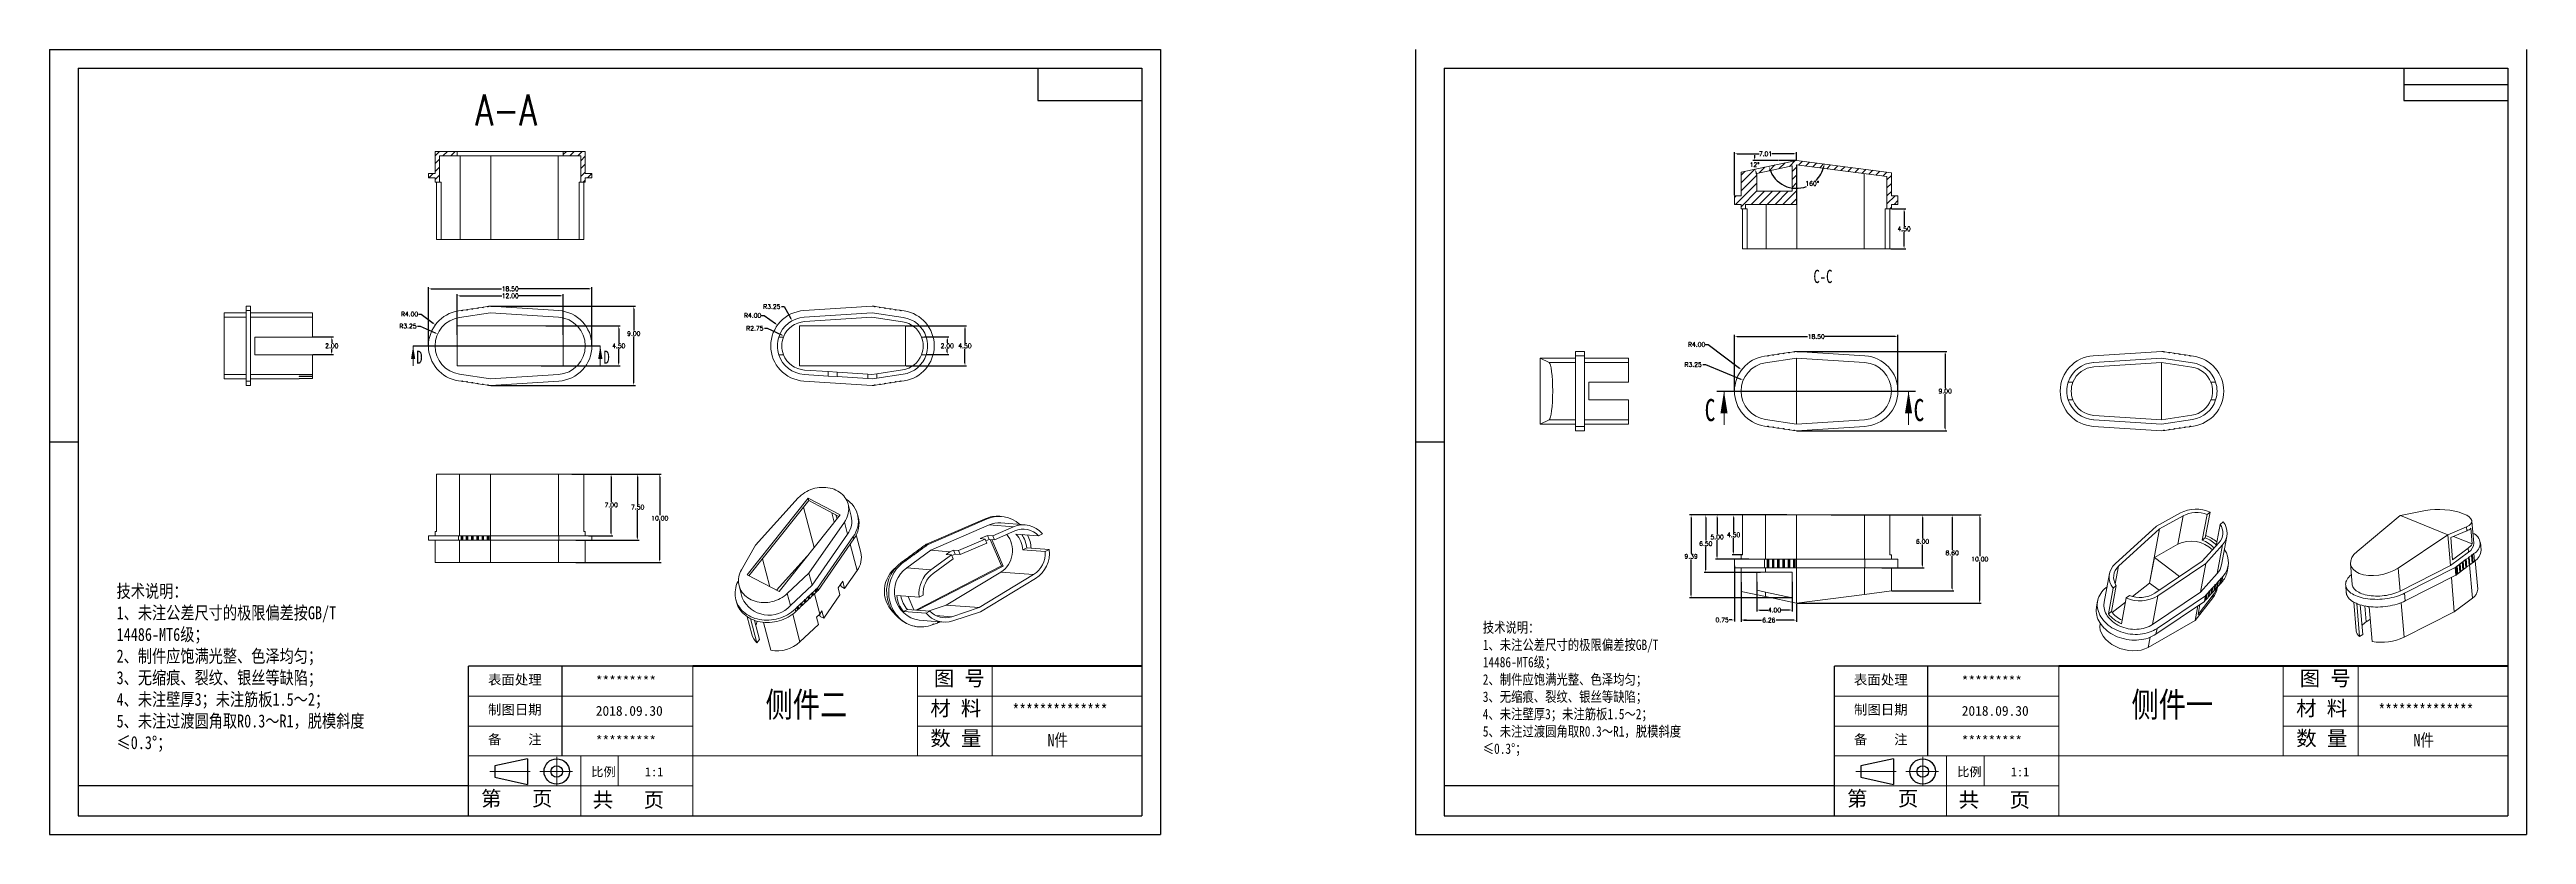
# Model space of a CAD drawing. Header units: inches. Extents: x 2021 to 2602, y 573 to 662.
# Drawn here: x 2021.5 to 2301.8, y 573 to 661.8 of the extents above; entities that cross this region are included whole.
import ezdxf

# ---------------------------------------------------------------- set-up
doc = ezdxf.new("R2010")
doc.units = ezdxf.units.IN
doc.linetypes.add('CENTER2', pattern=[28.575, 19.05, -3.175, 3.175, -3.175])
doc.layers.add('10', color=7, linetype='Continuous')
doc.layers.add('文字', color=81, linetype='Continuous')
for name, color, linetype, lineweight in [('粗实线', 7, 'Continuous', 30), ('细实线', 3, 'Continuous', 9), ('细点划线', 2, 'CENTER2', 9)]:
    doc.layers.add(name, color=color, linetype=linetype, lineweight=lineweight)
doc.styles.add('SLDTEXTSTYLE3', font='TXT', dxfattribs={"width": 0.75, "bigfont": 'bigfont'})
doc.styles.add('SLDTEXTSTYLE6', font='TXT', dxfattribs={"width": 0.7})
doc.styles.get("Standard").update_dxf_attribs({"font": 'txt', "bigfont": 'gbcbig.shx'})
doc.styles.add('宋体', font='', dxfattribs={"width": 0.8, "height": 3.5})
doc.styles.get('宋体').set_extended_font_data('SimSun')
doc.dimstyles.new('1', dxfattribs={"dimtxt": 0.5, "dimasz": 0.3, "dimexe": 0.18, "dimexo": 0.0625, "dimgap": 0.09, "dimtad": 0, "dimtih": 1, "dimtoh": 1, "dimzin": 0, "dimdsep": 46, "dimtxsty": 'Standard', "dimcen": 0, "dimadec": 0, "dimazin": 2, "dimtfac": 1, "dimtofl": 0, "dimtmove": 0, "dimatfit": 3, "dimfxl": 0, "dimtolj": 1, "dimtzin": 0, "dimarcsym": 0})

msp = doc.modelspace()

# ---------------------------------------------------------------- texts
at = {"color": 0, "linetype": 'Continuous', "lineweight": 0, "insert": (2073.146, 656.731), "char_height": 3.5, "attachment_point": 2, "style": 'SLDTEXTSTYLE3'}
msp.add_mtext('A-A', dxfattribs=at)
at = {"color": 7, "linetype": 'Continuous', "attachment_point": 1, "style": 'SLDTEXTSTYLE6'}
for s, insert, char_height in [('D', (2062.976, 627.752), 1.5), ('D', (2084.154, 627.752), 1.5), ('C', (2208.775, 622.269), 2.5), ('C', (2232.417, 622.269), 2.5)]:
    msp.add_mtext(s, dxfattribs=dict(at, insert=insert, char_height=char_height))
at = {"width": 632.90249, "attachment_point": 1}
for s, insert, char_height in [('{\\fSimHei|b0|i0|c134|p49;表面处理}', (2071.099, 591.043), 1.11358), ('{\\fSimHei|b0|i0|c134|p49;*********}', (2083.295, 590.899), 1.11358), ('{\\fSimHei|b0|i0|c134|p49;表面处理}', (2225.658, 591.043), 1.11358), ('{\\fSimHei|b0|i0|c134|p49;*********}', (2237.855, 590.899), 1.11358), ('{\\fSimHei|b0|i0|c134|p49;制图日期}', (2071.099, 587.656), 1.11358), ('{\\fSimHei|b0|i0|c134|p49;2018.\\fSimHei|b0|i0|c0|p49;09\\fSimHei|b0|i0|c134|p49;.\\fSimHei|b0|i0|c0|p49;30}', (2083.295, 587.513), 1.113578), ('{\\fSimHei|b0|i0|c134|p49;制图日期}', (2225.658, 587.656), 1.11358), ('{\\fSimHei|b0|i0|c134|p49;2018.\\fSimHei|b0|i0|c0|p49;09\\fSimHei|b0|i0|c134|p49;.\\fSimHei|b0|i0|c0|p49;30}', (2237.855, 587.513), 1.113578), ('{\\fSimHei|b0|i0|c134|p49;备    注}', (2071.099, 584.27), 1.11358), ('{\\fSimHei|b0|i0|c134|p49;*********}', (2083.295, 584.127), 1.11358), ('{\\fSimHei|b0|i0|c134|p49;备    注}', (2225.658, 584.27), 1.11358), ('{\\fSimHei|b0|i0|c134|p49;*********}', (2237.855, 584.127), 1.11358)]:
    msp.add_mtext(s, dxfattribs=dict(at, insert=insert, char_height=char_height))
at = {"layer": '10', "color": 0, "insert": (2222.15, 636.899), "char_height": 1.5, "attachment_point": 2, "style": 'SLDTEXTSTYLE6'}
msp.add_mtext('C-C', dxfattribs=at)
at = {"layer": '文字', "color": 0, "attachment_point": 1, "style": '宋体'}
for s, insert, char_height, width in [('{\\H1.111x;技术说明：\\P1、未注公差尺寸的极限偏差按GB/T 14486-MT6级；\\P2、制件应饱满光整、色泽均匀；\\P3、无缩痕、裂纹、银丝等缺陷；\\P4、未注壁厚3；未注筋板1.5～2；\\P5、未注过渡圆角取R0.3～R1，脱模斜度≤0.3%%D；}', (2029.075, 601.246), 1.3227, 29.79297), ('{\\H1.111x;技术说明：\\P1、未注公差尺寸的极限偏差按GB/T 14486-MT6级；\\P2、制件应饱满光整、色泽均匀；\\P3、无缩痕、裂纹、银丝等缺陷；\\P4、未注壁厚3；未注筋板1.5～2；\\P5、未注过渡圆角取R0.3～R1，脱模斜度≤0.3%%D；}', (2183.66, 596.984), 1.05816, 23.83438), ('侧件二', (2102.506, 589.08), 2.8218, 36.07512), ('侧件一', (2257.065, 589.08), 2.8218, 36.07512), ('{\\H1.111x;**************}', (2130.442, 587.733), 1.26979, 14.6802), ('{\\H1.111x;**************}', (2285.002, 587.733), 1.26979, 14.6802), ('{\\H1.111x;N件}', (2134.421, 584.347), 1.26979, 14.6802), ('{\\H1.111x;N件}', (2288.98, 584.347), 1.26979, 14.6802)]:
    msp.add_mtext(s, dxfattribs=dict(at, insert=insert, char_height=char_height, width=width))
at = {"layer": '细实线', "color": 7, "attachment_point": 1}
for s, insert, char_height, width in [('{\\fSimSun|b0|i0|c134|p54;图 号}', (2121.544, 591.49), 1.69305, 8.46526), ('{\\fSimSun|b0|i0|c134|p54;图 号}', (2276.103, 591.49), 1.69305, 8.46526), ('{\\fSimSun|b0|i0|c134|p54;材 料   }', (2121.142, 588.103), 1.69305, 8.46526), ('{\\fSimSun|b0|i0|c134|p54;材 料   }', (2275.702, 588.103), 1.69305, 8.46526), ('{\\fSimSun|b0|i0|c134|p54;数 量}', (2121.15, 584.701), 1.69305, 7.64943), ('{\\fSimSun|b0|i0|c134|p54;数 量}', (2275.71, 584.701), 1.69305, 7.64943), ('{\\fSimSun|b0|i0|c134|p54;比例}', (2082.773, 580.563), 1.01583, 4.45919), ('{\\fSimSun|b0|i0|c134|p54;1:1}', (2088.858, 580.563), 1.01583, 4.45919), ('{\\fSimSun|b0|i0|c134|p54;比例}', (2237.333, 580.563), 1.01583, 4.45919), ('{\\fSimSun|b0|i0|c134|p54;1:1}', (2243.417, 580.563), 1.01583, 4.45919), ('{\\fSimSun|b0|i0|c134|p54;第   页}', (2070.315, 577.877), 1.69305, 12.6979), ('{\\fSimSun|b0|i0|c134|p54; 共   页}', (2081.795, 577.733), 1.69305, 12.6979), ('{\\fSimSun|b0|i0|c134|p54;第   页}', (2224.874, 577.877), 1.69305, 12.6979), ('{\\fSimSun|b0|i0|c134|p54; 共   页}', (2236.355, 577.733), 1.69305, 12.6979)]:
    msp.add_mtext(s, dxfattribs=dict(at, insert=insert, char_height=char_height, width=width))

# ---------------------------------------------------------------- blocks, each defined once
blk = doc.blocks.new('*D145')
at = {"color": 0, "lineweight": -2, "transparency": 16777216}
for p, q in [((2064.36, 628.35), (2064.36, 634.92)), ((2064.66, 634.74), (2072.64, 634.74)), ((2082.56, 634.74), (2074.57, 634.74)), ((2082.86, 628.35), (2082.86, 634.92))]:
    blk.add_line(p, q, dxfattribs=at)
at = {"color": 0, "transparency": 16777216}
for points in [[(2064.66, 634.79), (2064.66, 634.69), (2064.36, 634.74)], [(2082.56, 634.79), (2082.56, 634.69), (2082.86, 634.74)]]:
    blk.add_solid(points, dxfattribs=at)
at = {"layer": 'Defpoints', "color": 0, "transparency": 16777216}
for p in [(2064.36, 634.74), (2064.36, 628.29), (2082.86, 628.29)]:
    blk.add_point(p, dxfattribs=at)
at = {"color": 0, "transparency": 16777216, "insert": (2073.61, 634.74), "char_height": 0.5, "attachment_point": 5}
blk.add_mtext('\\A1;18.50', dxfattribs=at)
blk = doc.blocks.new('*D146')
at = {"color": 0, "lineweight": -2, "transparency": 16777216}
for p, q in [((2071.43, 632.79), (2087.77, 632.79)), ((2087.59, 632.49), (2087.59, 630.01)), ((2087.59, 624.09), (2087.59, 629.33)), ((2071.41, 623.79), (2087.77, 623.79))]:
    blk.add_line(p, q, dxfattribs=at)
at = {"color": 0, "transparency": 16777216}
for points in [[(2087.54, 632.49), (2087.64, 632.49), (2087.59, 632.79)], [(2087.54, 624.09), (2087.64, 624.09), (2087.59, 623.79)]]:
    blk.add_solid(points, dxfattribs=at)
at = {"layer": 'Defpoints', "color": 0, "transparency": 16777216}
for p in [(2071.37, 632.79), (2071.34, 623.79), (2087.59, 623.79)]:
    blk.add_point(p, dxfattribs=at)
at = {"color": 0, "transparency": 16777216, "insert": (2087.59, 629.67), "char_height": 0.5, "attachment_point": 5}
blk.add_mtext('\\A1;9.00', dxfattribs=at)
blk = doc.blocks.new('*D147')
at = {"color": 0, "lineweight": -2, "transparency": 16777216}
for p, q in [((2063.22, 631.88), (2063.52, 631.88)), ((2063.52, 631.88), (2064.9, 630.85))]:
    blk.add_line(p, q, dxfattribs=at)
at = {"color": 0, "transparency": 16777216}
blk.add_solid([(2064.93, 630.89), (2064.87, 630.81), (2065.14, 630.67)], dxfattribs=at)
at = {"layer": 'Defpoints', "color": 0, "transparency": 16777216}
for p in [(2065.14, 630.67), (2068.36, 628.29)]:
    blk.add_point(p, dxfattribs=at)
at = {"color": 0, "transparency": 16777216, "insert": (2062.22, 631.88), "char_height": 0.5, "attachment_point": 5}
blk.add_mtext('\\A1;R4.00', dxfattribs=at)
blk = doc.blocks.new('*D148')
at = {"color": 0, "lineweight": -2, "transparency": 16777216}
for p, q in [((2063.13, 630.52), (2063.43, 630.52)), ((2063.43, 630.52), (2065.12, 629.75))]:
    blk.add_line(p, q, dxfattribs=at)
at = {"color": 0, "transparency": 16777216}
blk.add_solid([(2065.14, 629.8), (2065.1, 629.71), (2065.4, 629.63)], dxfattribs=at)
at = {"layer": 'Defpoints', "color": 0, "transparency": 16777216}
for p in [(2065.4, 629.63), (2068.36, 628.29)]:
    blk.add_point(p, dxfattribs=at)
at = {"color": 0, "transparency": 16777216, "insert": (2062.04, 630.52), "char_height": 0.5, "attachment_point": 5}
blk.add_mtext('\\A1;R3.25', dxfattribs=at)
blk = doc.blocks.new('*D149')
at = {"color": 0, "lineweight": -2, "transparency": 16777216}
for p, q in [((2067.61, 629.54), (2067.61, 634.13)), ((2067.91, 633.95), (2072.68, 633.95)), ((2079.31, 633.95), (2074.53, 633.95)), ((2079.61, 629.54), (2079.61, 634.13))]:
    blk.add_line(p, q, dxfattribs=at)
at = {"color": 0, "transparency": 16777216}
for points in [[(2067.91, 634), (2067.91, 633.9), (2067.61, 633.95)], [(2079.31, 634), (2079.31, 633.9), (2079.61, 633.95)]]:
    blk.add_solid(points, dxfattribs=at)
at = {"layer": 'Defpoints', "color": 0, "transparency": 16777216}
for p in [(2079.61, 633.95), (2067.61, 629.47), (2079.61, 629.47)]:
    blk.add_point(p, dxfattribs=at)
at = {"color": 0, "transparency": 16777216, "insert": (2073.61, 633.95), "char_height": 0.5, "attachment_point": 5}
blk.add_mtext('\\A1;12.00', dxfattribs=at)
blk = doc.blocks.new('*D150')
at = {"color": 0, "lineweight": -2, "transparency": 16777216}
for p, q in [((2077.65, 630.54), (2086.07, 630.54)), ((2085.89, 630.24), (2085.89, 628.63)), ((2085.89, 626.34), (2085.89, 627.95)), ((2077.1, 626.04), (2086.07, 626.04))]:
    blk.add_line(p, q, dxfattribs=at)
at = {"color": 0, "transparency": 16777216}
for points in [[(2085.84, 630.24), (2085.94, 630.24), (2085.89, 630.54)], [(2085.84, 626.34), (2085.94, 626.34), (2085.89, 626.04)]]:
    blk.add_solid(points, dxfattribs=at)
at = {"layer": 'Defpoints', "color": 0, "transparency": 16777216}
for p in [(2077.59, 630.54), (2085.89, 630.54), (2077.04, 626.04)]:
    blk.add_point(p, dxfattribs=at)
at = {"color": 0, "transparency": 16777216, "insert": (2085.89, 628.29), "char_height": 0.5, "attachment_point": 5}
blk.add_mtext('\\A1;4.50', dxfattribs=at)
blk = doc.blocks.new('*D151')
at = {"color": 0, "lineweight": -2, "transparency": 16777216}
for p, q in [((2120.48, 629.29), (2123.24, 629.29)), ((2123.06, 628.99), (2123.06, 628.63)), ((2123.06, 627.59), (2123.06, 627.95)), ((2120.75, 627.29), (2123.24, 627.29))]:
    blk.add_line(p, q, dxfattribs=at)
at = {"color": 0, "transparency": 16777216}
for points in [[(2123.01, 628.99), (2123.11, 628.99), (2123.06, 629.29)], [(2123.01, 627.59), (2123.11, 627.59), (2123.06, 627.29)]]:
    blk.add_solid(points, dxfattribs=at)
at = {"layer": 'Defpoints', "color": 0, "transparency": 16777216}
for p in [(2120.42, 629.29), (2123.06, 629.29), (2120.68, 627.29)]:
    blk.add_point(p, dxfattribs=at)
at = {"color": 0, "transparency": 16777216, "insert": (2123.06, 628.29), "char_height": 0.5, "attachment_point": 5}
blk.add_mtext('\\A1;2.00', dxfattribs=at)
blk = doc.blocks.new('*D152')
at = {"color": 0, "lineweight": -2, "transparency": 16777216}
for p, q in [((2118.4, 630.54), (2125.25, 630.54)), ((2125.07, 630.24), (2125.07, 628.63)), ((2125.07, 626.34), (2125.07, 627.95)), ((2118.4, 626.04), (2125.25, 626.04))]:
    blk.add_line(p, q, dxfattribs=at)
at = {"color": 0, "transparency": 16777216}
for points in [[(2125.02, 630.24), (2125.12, 630.24), (2125.07, 630.54)], [(2125.02, 626.34), (2125.12, 626.34), (2125.07, 626.04)]]:
    blk.add_solid(points, dxfattribs=at)
at = {"layer": 'Defpoints', "color": 0, "transparency": 16777216}
for p in [(2118.34, 630.54), (2125.07, 630.54), (2118.34, 626.04)]:
    blk.add_point(p, dxfattribs=at)
at = {"color": 0, "transparency": 16777216, "insert": (2125.07, 628.29), "char_height": 0.5, "attachment_point": 5}
blk.add_mtext('\\A1;4.50', dxfattribs=at)
blk = doc.blocks.new('*D153')
at = {"color": 0, "lineweight": -2, "transparency": 16777216}
for p, q in [((2102.05, 631.73), (2102.35, 631.73)), ((2102.35, 631.73), (2103.61, 630.81))]:
    blk.add_line(p, q, dxfattribs=at)
at = {"color": 0, "transparency": 16777216}
blk.add_solid([(2103.64, 630.85), (2103.58, 630.77), (2103.85, 630.64)], dxfattribs=at)
at = {"layer": 'Defpoints', "color": 0, "transparency": 16777216}
for p in [(2103.85, 630.64), (2107.09, 628.29)]:
    blk.add_point(p, dxfattribs=at)
at = {"color": 0, "transparency": 16777216, "insert": (2101.04, 631.73), "char_height": 0.5, "attachment_point": 5}
blk.add_mtext('\\A1;R4.00', dxfattribs=at)
blk = doc.blocks.new('*D154')
at = {"color": 0, "lineweight": -2, "transparency": 16777216}
for p, q in [((2104.3, 632.73), (2104.6, 632.73)), ((2104.6, 632.73), (2105.36, 631.38))]:
    blk.add_line(p, q, dxfattribs=at)
at = {"color": 0, "transparency": 16777216}
blk.add_solid([(2105.4, 631.41), (2105.31, 631.36), (2105.5, 631.12)], dxfattribs=at)
at = {"layer": 'Defpoints', "color": 0, "transparency": 16777216}
for p in [(2105.5, 631.12), (2107.09, 628.29)]:
    blk.add_point(p, dxfattribs=at)
at = {"color": 0, "transparency": 16777216, "insert": (2103.21, 632.73), "char_height": 0.5, "attachment_point": 5}
blk.add_mtext('\\A1;R3.25', dxfattribs=at)
blk = doc.blocks.new('*D155')
at = {"color": 0, "lineweight": -2, "transparency": 16777216}
for p, q in [((2102.38, 630.27), (2102.68, 630.27)), ((2102.68, 630.27), (2104.31, 629.54))]:
    blk.add_line(p, q, dxfattribs=at)
at = {"color": 0, "transparency": 16777216}
blk.add_solid([(2104.33, 629.58), (2104.29, 629.49), (2104.58, 629.41)], dxfattribs=at)
at = {"layer": 'Defpoints', "color": 0, "transparency": 16777216}
for p in [(2104.58, 629.41), (2107.09, 628.29)]:
    blk.add_point(p, dxfattribs=at)
at = {"color": 0, "transparency": 16777216, "insert": (2101.29, 630.27), "char_height": 0.5, "attachment_point": 5}
blk.add_mtext('\\A1;R2.75', dxfattribs=at)
blk = doc.blocks.new('*D156')
at = {"color": 0, "lineweight": -2, "transparency": 16777216}
for p, q in [((2080.57, 613.77), (2085.21, 613.77)), ((2085.03, 613.47), (2085.03, 610.61)), ((2085.03, 607.07), (2085.03, 609.93)), ((2082.48, 606.77), (2085.21, 606.77))]:
    blk.add_line(p, q, dxfattribs=at)
at = {"color": 0, "transparency": 16777216}
for points in [[(2084.98, 613.47), (2085.08, 613.47), (2085.03, 613.77)], [(2084.98, 607.07), (2085.08, 607.07), (2085.03, 606.77)]]:
    blk.add_solid(points, dxfattribs=at)
at = {"layer": 'Defpoints', "color": 0, "transparency": 16777216}
for p in [(2080.51, 613.77), (2085.03, 613.77), (2082.42, 606.77)]:
    blk.add_point(p, dxfattribs=at)
at = {"color": 0, "transparency": 16777216, "insert": (2085.03, 610.27), "char_height": 0.5, "attachment_point": 5}
blk.add_mtext('\\A1;7.00', dxfattribs=at)
blk = doc.blocks.new('*D157')
at = {"color": 0, "lineweight": -2, "transparency": 16777216}
for p, q in [((2080.57, 613.77), (2088.21, 613.77)), ((2088.03, 613.47), (2088.03, 610.36)), ((2088.03, 606.57), (2088.03, 609.68)), ((2081.05, 606.27), (2088.21, 606.27))]:
    blk.add_line(p, q, dxfattribs=at)
at = {"color": 0, "transparency": 16777216}
for points in [[(2087.98, 613.47), (2088.08, 613.47), (2088.03, 613.77)], [(2087.98, 606.57), (2088.08, 606.57), (2088.03, 606.27)]]:
    blk.add_solid(points, dxfattribs=at)
at = {"layer": 'Defpoints', "color": 0, "transparency": 16777216}
for p in [(2080.51, 613.77), (2088.03, 613.77), (2080.99, 606.27)]:
    blk.add_point(p, dxfattribs=at)
at = {"color": 0, "transparency": 16777216, "insert": (2088.03, 610.02), "char_height": 0.5, "attachment_point": 5}
blk.add_mtext('\\A1;7.50', dxfattribs=at)
blk = doc.blocks.new('*D158')
at = {"color": 0, "lineweight": -2, "transparency": 16777216}
for p, q in [((2080.63, 613.77), (2090.71, 613.77)), ((2090.53, 613.47), (2090.53, 609.11)), ((2090.53, 604.07), (2090.53, 608.43)), ((2081.04, 603.77), (2090.71, 603.77))]:
    blk.add_line(p, q, dxfattribs=at)
at = {"color": 0, "transparency": 16777216}
for points in [[(2090.48, 613.47), (2090.58, 613.47), (2090.53, 613.77)], [(2090.48, 604.07), (2090.58, 604.07), (2090.53, 603.77)]]:
    blk.add_solid(points, dxfattribs=at)
at = {"layer": 'Defpoints', "color": 0, "transparency": 16777216}
for p in [(2080.57, 613.77), (2090.53, 613.77), (2080.97, 603.77)]:
    blk.add_point(p, dxfattribs=at)
at = {"color": 0, "transparency": 16777216, "insert": (2090.53, 608.77), "char_height": 0.5, "attachment_point": 5}
blk.add_mtext('\\A1;10.00', dxfattribs=at)
blk = doc.blocks.new('*D159')
at = {"color": 0, "lineweight": -2, "transparency": 16777216}
for p, q in [((2051.29, 629.29), (2053.6, 629.29)), ((2053.42, 628.99), (2053.42, 628.63)), ((2053.42, 627.59), (2053.42, 627.95)), ((2051.29, 627.29), (2053.6, 627.29))]:
    blk.add_line(p, q, dxfattribs=at)
at = {"color": 0, "transparency": 16777216}
for points in [[(2053.37, 628.99), (2053.47, 628.99), (2053.42, 629.29)], [(2053.37, 627.59), (2053.47, 627.59), (2053.42, 627.29)]]:
    blk.add_solid(points, dxfattribs=at)
at = {"layer": 'Defpoints', "color": 0, "transparency": 16777216}
for p in [(2051.23, 629.29), (2051.23, 627.29), (2053.42, 627.29)]:
    blk.add_point(p, dxfattribs=at)
at = {"color": 0, "transparency": 16777216, "insert": (2053.42, 628.29), "char_height": 0.5, "attachment_point": 5}
blk.add_mtext('\\A1;2.00', dxfattribs=at)
blk = doc.blocks.new('*D160')
at = {"color": 0, "lineweight": -2, "transparency": 16777216}
for p, q in [((2212.14, 623.22), (2212.14, 629.52)), ((2212.44, 629.34), (2220.42, 629.34)), ((2230.34, 629.34), (2222.35, 629.34)), ((2230.64, 623.22), (2230.64, 629.52))]:
    blk.add_line(p, q, dxfattribs=at)
at = {"color": 0, "transparency": 16777216}
for points in [[(2212.44, 629.39), (2212.44, 629.29), (2212.14, 629.34)], [(2230.34, 629.39), (2230.34, 629.29), (2230.64, 629.34)]]:
    blk.add_solid(points, dxfattribs=at)
at = {"layer": 'Defpoints', "color": 0, "transparency": 16777216}
for p in [(2230.64, 629.34), (2212.14, 623.16), (2230.64, 623.16)]:
    blk.add_point(p, dxfattribs=at)
at = {"color": 0, "transparency": 16777216, "insert": (2221.39, 629.34), "char_height": 0.5, "attachment_point": 5}
blk.add_mtext('\\A1;18.50', dxfattribs=at)
blk = doc.blocks.new('*D161')
at = {"color": 0, "lineweight": -2, "transparency": 16777216}
for p, q in [((2219.21, 627.66), (2236.16, 627.66)), ((2235.98, 627.36), (2235.98, 623.5)), ((2235.98, 618.96), (2235.98, 622.82)), ((2219.21, 618.66), (2236.16, 618.66))]:
    blk.add_line(p, q, dxfattribs=at)
at = {"color": 0, "transparency": 16777216}
for points in [[(2235.93, 627.36), (2236.03, 627.36), (2235.98, 627.66)], [(2235.93, 618.96), (2236.03, 618.96), (2235.98, 618.66)]]:
    blk.add_solid(points, dxfattribs=at)
at = {"layer": 'Defpoints', "color": 0, "transparency": 16777216}
for p in [(2219.15, 627.66), (2219.14, 618.66), (2235.98, 618.66)]:
    blk.add_point(p, dxfattribs=at)
at = {"color": 0, "transparency": 16777216, "insert": (2235.98, 623.16), "char_height": 0.5, "attachment_point": 5}
blk.add_mtext('\\A1;9.00', dxfattribs=at)
blk = doc.blocks.new('*D162')
at = {"color": 0, "lineweight": -2, "transparency": 16777216}
for p, q in [((2208.87, 628.44), (2209.17, 628.44)), ((2209.17, 628.44), (2212.71, 625.76))]:
    blk.add_line(p, q, dxfattribs=at)
at = {"color": 0, "transparency": 16777216}
blk.add_solid([(2212.74, 625.8), (2212.68, 625.72), (2212.95, 625.58)], dxfattribs=at)
at = {"layer": 'Defpoints', "color": 0, "transparency": 16777216}
for p in [(2212.95, 625.58), (2216.14, 623.16)]:
    blk.add_point(p, dxfattribs=at)
at = {"color": 0, "transparency": 16777216, "insert": (2207.86, 628.44), "char_height": 0.5, "attachment_point": 5}
blk.add_mtext('\\A1;R4.00', dxfattribs=at)
blk = doc.blocks.new('*D163')
at = {"color": 0, "lineweight": -2, "transparency": 16777216}
for p, q in [((2208.55, 626.17), (2208.85, 626.17)), ((2208.85, 626.17), (2212.86, 624.52))]:
    blk.add_line(p, q, dxfattribs=at)
at = {"color": 0, "transparency": 16777216}
blk.add_solid([(2212.88, 624.56), (2212.84, 624.47), (2213.14, 624.4)], dxfattribs=at)
at = {"layer": 'Defpoints', "color": 0, "transparency": 16777216}
for p in [(2213.14, 624.4), (2216.14, 623.16)]:
    blk.add_point(p, dxfattribs=at)
at = {"color": 0, "transparency": 16777216, "insert": (2207.46, 626.17), "char_height": 0.5, "attachment_point": 5}
blk.add_mtext('\\A1;R3.25', dxfattribs=at)
blk = doc.blocks.new('*D164')
at = {"color": 0, "lineweight": -2, "transparency": 16777216}
for p, q in [((2229.79, 609.14), (2233.6, 609.14)), ((2233.42, 608.84), (2233.42, 606.48)), ((2233.42, 603.44), (2233.42, 605.8)), ((2228.83, 603.14), (2233.6, 603.14))]:
    blk.add_line(p, q, dxfattribs=at)
at = {"color": 0, "transparency": 16777216}
for points in [[(2233.37, 608.84), (2233.47, 608.84), (2233.42, 609.14)], [(2233.37, 603.44), (2233.47, 603.44), (2233.42, 603.14)]]:
    blk.add_solid(points, dxfattribs=at)
at = {"layer": 'Defpoints', "color": 0, "transparency": 16777216}
for p in [(2229.73, 609.14), (2233.42, 609.14), (2228.77, 603.14)]:
    blk.add_point(p, dxfattribs=at)
at = {"color": 0, "transparency": 16777216, "insert": (2233.42, 606.14), "char_height": 0.5, "attachment_point": 5}
blk.add_mtext('\\A1;6.00', dxfattribs=at)
blk = doc.blocks.new('*D165')
at = {"color": 0, "lineweight": -2, "transparency": 16777216}
for p, q in [((2229.06, 609.14), (2236.95, 609.14)), ((2236.77, 608.84), (2236.77, 605.18)), ((2236.77, 600.84), (2236.77, 604.5)), ((2229.95, 600.54), (2236.95, 600.54))]:
    blk.add_line(p, q, dxfattribs=at)
at = {"color": 0, "transparency": 16777216}
for points in [[(2236.72, 608.84), (2236.82, 608.84), (2236.77, 609.14)], [(2236.72, 600.84), (2236.82, 600.84), (2236.77, 600.54)]]:
    blk.add_solid(points, dxfattribs=at)
at = {"layer": 'Defpoints', "color": 0, "transparency": 16777216}
for p in [(2228.99, 609.14), (2236.77, 609.14), (2229.89, 600.54)]:
    blk.add_point(p, dxfattribs=at)
at = {"color": 0, "transparency": 16777216, "insert": (2236.77, 604.84), "char_height": 0.5, "attachment_point": 5}
blk.add_mtext('\\A1;8.60', dxfattribs=at)
blk = doc.blocks.new('*D166')
at = {"color": 0, "lineweight": -2, "transparency": 16777216}
for p, q in [((2223.07, 609.14), (2240.07, 609.14)), ((2239.89, 608.84), (2239.89, 604.48)), ((2239.89, 599.44), (2239.89, 603.8)), ((2219.23, 599.14), (2240.07, 599.14))]:
    blk.add_line(p, q, dxfattribs=at)
at = {"color": 0, "transparency": 16777216}
for points in [[(2239.84, 608.84), (2239.94, 608.84), (2239.89, 609.14)], [(2239.84, 599.44), (2239.94, 599.44), (2239.89, 599.14)]]:
    blk.add_solid(points, dxfattribs=at)
at = {"layer": 'Defpoints', "color": 0, "transparency": 16777216}
for p in [(2223.01, 609.14), (2239.89, 609.14), (2219.17, 599.14)]:
    blk.add_point(p, dxfattribs=at)
at = {"color": 0, "transparency": 16777216, "insert": (2239.89, 604.14), "char_height": 0.5, "attachment_point": 5}
blk.add_mtext('\\A1;10.00', dxfattribs=at)
blk = doc.blocks.new('*D167')
at = {"color": 0, "lineweight": -2, "transparency": 16777216}
for p, q in [((2214.68, 609.14), (2208.71, 609.14)), ((2208.89, 608.84), (2208.89, 606.23)), ((2208.89, 602.94), (2208.89, 605.55)), ((2215.1, 602.64), (2208.71, 602.64))]:
    blk.add_line(p, q, dxfattribs=at)
at = {"color": 0, "transparency": 16777216}
for points in [[(2208.84, 608.84), (2208.94, 608.84), (2208.89, 609.14)], [(2208.84, 602.94), (2208.94, 602.94), (2208.89, 602.64)]]:
    blk.add_solid(points, dxfattribs=at)
at = {"layer": 'Defpoints', "color": 0, "transparency": 16777216}
for p in [(2208.89, 609.14), (2214.74, 609.14), (2215.16, 602.64)]:
    blk.add_point(p, dxfattribs=at)
at = {"color": 0, "transparency": 16777216, "insert": (2208.89, 605.89), "char_height": 0.5, "attachment_point": 5}
blk.add_mtext('\\A1;6.50', dxfattribs=at)
blk = doc.blocks.new('*D168')
at = {"color": 0, "lineweight": -2, "transparency": 16777216}
for p, q in [((2213.97, 609.14), (2209.99, 609.14)), ((2210.17, 608.84), (2210.17, 606.98)), ((2210.17, 604.44), (2210.17, 606.3)), ((2213.78, 604.14), (2209.99, 604.14))]:
    blk.add_line(p, q, dxfattribs=at)
at = {"color": 0, "transparency": 16777216}
for points in [[(2210.12, 608.84), (2210.22, 608.84), (2210.17, 609.14)], [(2210.12, 604.44), (2210.22, 604.44), (2210.17, 604.14)]]:
    blk.add_solid(points, dxfattribs=at)
at = {"layer": 'Defpoints', "color": 0, "transparency": 16777216}
for p in [(2214.03, 609.14), (2210.17, 604.14), (2213.84, 604.14)]:
    blk.add_point(p, dxfattribs=at)
at = {"color": 0, "transparency": 16777216, "insert": (2210.17, 606.64), "char_height": 0.5, "attachment_point": 5}
blk.add_mtext('\\A1;5.00', dxfattribs=at)
blk = doc.blocks.new('*D169')
at = {"color": 0, "lineweight": -2, "transparency": 16777216}
for p, q in [((2213.97, 609.14), (2211.86, 609.14)), ((2212.04, 608.84), (2212.04, 607.23)), ((2212.04, 604.94), (2212.04, 606.55)), ((2212.99, 604.64), (2211.86, 604.64))]:
    blk.add_line(p, q, dxfattribs=at)
at = {"color": 0, "transparency": 16777216}
for points in [[(2211.99, 608.84), (2212.09, 608.84), (2212.04, 609.14)], [(2211.99, 604.94), (2212.09, 604.94), (2212.04, 604.64)]]:
    blk.add_solid(points, dxfattribs=at)
at = {"layer": 'Defpoints', "color": 0, "transparency": 16777216}
for p in [(2212.04, 609.14), (2214.03, 609.14), (2213.05, 604.64)]:
    blk.add_point(p, dxfattribs=at)
at = {"color": 0, "transparency": 16777216, "insert": (2212.04, 606.89), "char_height": 0.5, "attachment_point": 5}
blk.add_mtext('\\A1;4.50', dxfattribs=at)
blk = doc.blocks.new('*D170')
at = {"color": 0, "lineweight": -2, "transparency": 16777216}
for p, q in [((2218.08, 609.14), (2207.05, 609.14)), ((2207.23, 608.84), (2207.23, 604.79)), ((2207.23, 600.06), (2207.23, 604.11)), ((2218.61, 599.76), (2207.05, 599.76))]:
    blk.add_line(p, q, dxfattribs=at)
at = {"color": 0, "transparency": 16777216}
for points in [[(2207.18, 608.84), (2207.28, 608.84), (2207.23, 609.14)], [(2207.18, 600.06), (2207.28, 600.06), (2207.23, 599.76)]]:
    blk.add_solid(points, dxfattribs=at)
at = {"layer": 'Defpoints', "color": 0, "transparency": 16777216}
for p in [(2207.23, 609.14), (2218.14, 609.14), (2218.67, 599.76)]:
    blk.add_point(p, dxfattribs=at)
at = {"color": 0, "transparency": 16777216, "insert": (2207.23, 604.45), "char_height": 0.5, "attachment_point": 5}
blk.add_mtext('\\A1;9.39', dxfattribs=at)
blk = doc.blocks.new('*D171')
at = {"color": 0, "lineweight": -2, "transparency": 16777216}
for p, q in [((2214.67, 601.56), (2214.67, 598.19)), ((2218.67, 601.56), (2218.67, 598.19)), ((2214.97, 598.37), (2215.92, 598.37)), ((2218.37, 598.37), (2217.43, 598.37))]:
    blk.add_line(p, q, dxfattribs=at)
at = {"color": 0, "transparency": 16777216}
for points in [[(2214.97, 598.42), (2214.97, 598.32), (2214.67, 598.37)], [(2218.37, 598.42), (2218.37, 598.32), (2218.67, 598.37)]]:
    blk.add_solid(points, dxfattribs=at)
at = {"layer": 'Defpoints', "color": 0, "transparency": 16777216}
for p in [(2214.67, 601.63), (2218.67, 601.63), (2218.67, 598.37)]:
    blk.add_point(p, dxfattribs=at)
at = {"color": 0, "transparency": 16777216, "insert": (2216.67, 598.37), "char_height": 0.5, "attachment_point": 5}
blk.add_mtext('\\A1;4.00', dxfattribs=at)
blk = doc.blocks.new('*D172')
at = {"color": 0, "lineweight": -2, "transparency": 16777216}
for p, q in [((2212.89, 601.12), (2212.89, 597.05)), ((2213.19, 597.23), (2215.18, 597.23)), ((2218.85, 597.23), (2216.86, 597.23)), ((2219.15, 599.08), (2219.15, 597.05))]:
    blk.add_line(p, q, dxfattribs=at)
at = {"color": 0, "transparency": 16777216}
for points in [[(2213.19, 597.28), (2213.19, 597.18), (2212.89, 597.23)], [(2218.85, 597.28), (2218.85, 597.18), (2219.15, 597.23)]]:
    blk.add_solid(points, dxfattribs=at)
at = {"layer": 'Defpoints', "color": 0, "transparency": 16777216}
for p in [(2212.89, 601.18), (2212.89, 597.23), (2219.15, 599.14)]:
    blk.add_point(p, dxfattribs=at)
at = {"color": 0, "transparency": 16777216, "insert": (2216.02, 597.23), "char_height": 0.5, "attachment_point": 5}
blk.add_mtext('\\A1;6.26', dxfattribs=at)
blk = doc.blocks.new('*D173')
at = {"color": 0, "lineweight": -2, "transparency": 16777216}
for p, q in [((2212.14, 603.36), (2212.14, 597.07)), ((2212.89, 601.51), (2212.89, 597.07)), ((2211.84, 597.25), (2211.54, 597.25)), ((2213.19, 597.25), (2213.49, 597.25))]:
    blk.add_line(p, q, dxfattribs=at)
at = {"color": 0, "transparency": 16777216}
for points in [[(2211.84, 597.3), (2211.84, 597.2), (2212.14, 597.25)], [(2213.19, 597.3), (2213.19, 597.2), (2212.89, 597.25)]]:
    blk.add_solid(points, dxfattribs=at)
at = {"layer": 'Defpoints', "color": 0, "transparency": 16777216}
for p in [(2212.14, 603.42), (2212.89, 601.58), (2212.89, 597.25)]:
    blk.add_point(p, dxfattribs=at)
at = {"color": 0, "transparency": 16777216, "insert": (2210.74, 597.25), "char_height": 0.5, "attachment_point": 5}
blk.add_mtext('\\A1;0.75', dxfattribs=at)
blk = doc.blocks.new('*D174')
at = {"color": 0, "lineweight": -2, "transparency": 16777216}
for p, q in [((2229.95, 643.79), (2231.51, 643.79)), ((2231.33, 643.49), (2231.33, 641.88)), ((2229.79, 639.29), (2231.51, 639.29)), ((2231.33, 639.59), (2231.33, 641.2))]:
    blk.add_line(p, q, dxfattribs=at)
at = {"color": 0, "transparency": 16777216}
for points in [[(2231.28, 643.49), (2231.38, 643.49), (2231.33, 643.79)], [(2231.28, 639.59), (2231.38, 639.59), (2231.33, 639.29)]]:
    blk.add_solid(points, dxfattribs=at)
at = {"layer": 'Defpoints', "color": 0, "transparency": 16777216}
for p in [(2229.89, 643.79), (2231.33, 643.79), (2229.73, 639.29)]:
    blk.add_point(p, dxfattribs=at)
at = {"color": 0, "transparency": 16777216, "insert": (2231.33, 641.54), "char_height": 0.5, "attachment_point": 5}
blk.add_mtext('\\A1;4.50', dxfattribs=at)
blk = doc.blocks.new('*D175')
at = {"color": 0, "lineweight": -2, "transparency": 16777216}
for p, q in [((2212.14, 645.35), (2212.14, 650.21)), ((2212.44, 650.03), (2214.93, 650.03)), ((2218.85, 650.03), (2216.36, 650.03)), ((2219.15, 649.35), (2219.15, 650.21))]:
    blk.add_line(p, q, dxfattribs=at)
at = {"color": 0, "transparency": 16777216}
for points in [[(2212.44, 650.08), (2212.44, 649.98), (2212.14, 650.03)], [(2218.85, 650.08), (2218.85, 649.98), (2219.15, 650.03)]]:
    blk.add_solid(points, dxfattribs=at)
at = {"layer": 'Defpoints', "color": 0, "transparency": 16777216}
for p in [(2219.15, 650.03), (2219.15, 649.29), (2212.14, 645.29)]:
    blk.add_point(p, dxfattribs=at)
at = {"color": 0, "transparency": 16777216, "insert": (2215.65, 650.03), "char_height": 0.5, "attachment_point": 5}
blk.add_mtext('\\A1;7.01', dxfattribs=at)
blk = doc.blocks.new('*D180')
at = {"color": 0, "lineweight": -2, "transparency": 16777216}
blk.add_line((2217.04, 649.29), (2214.2, 649.29), dxfattribs=at)
for start, end in [(172.7865, 176.3932), (195.6834, 199.2902)]:
    blk.add_arc((2219.15, 649.29), 4.77, start, end, dxfattribs=at)
at = {"color": 0, "transparency": 16777216}
for points in [[(2214.44, 649.59), (2214.34, 649.59), (2214.38, 649.29)], [(2214.51, 647.99), (2214.61, 648.01), (2214.49, 648.29)]]:
    blk.add_solid(points, dxfattribs=at)
at = {"layer": 'Defpoints', "color": 0, "transparency": 16777216}
for p in [(2212.89, 647.95), (2214.4, 648.95), (2217.1, 649.29), (2219.15, 649.29), (2219.15, 649.29)]:
    blk.add_point(p, dxfattribs=at)
at = {"color": 0, "transparency": 16777216, "insert": (2214.41, 648.79), "char_height": 0.5, "attachment_point": 5}
blk.add_mtext('\\A1;12°', dxfattribs=at)
blk = doc.blocks.new('*D181')
at = {"color": 0, "lineweight": -2, "transparency": 16777216}
for start, end in [(197.4998, 290.9356), (313.9853, 347.1385)]:
    blk.add_arc((2219.15, 649.29), 3.17, start, end, dxfattribs=at)
at = {"color": 0, "transparency": 16777216}
for points in [[(2216.08, 648.32), (2216.18, 648.35), (2216.05, 648.62)], [(2222.19, 648.59), (2222.29, 648.57), (2222.29, 648.88)]]:
    blk.add_solid(points, dxfattribs=at)
at = {"layer": 'Defpoints', "color": 0, "transparency": 16777216}
for p in [(2212.89, 647.95), (2219.15, 649.29), (2219.15, 649.29), (2229.89, 647.89), (2217.84, 646.4)]:
    blk.add_point(p, dxfattribs=at)
at = {"color": 0, "transparency": 16777216, "insert": (2220.93, 646.67), "char_height": 0.5, "attachment_point": 5}
blk.add_mtext('\\A1;160°', dxfattribs=at)

# ---------------------------------------------------------------- dimensions: what is measured, and where the dimension line sits
for base, p1, p2, picture, middle in [((2219.151, 650.027), (2212.14, 645.288), (2219.151, 649.288), '*D175', (2215.645, 650.027)), ((2064.355, 634.737), (2082.855, 628.287), (2064.355, 628.287), '*D145', (2073.605, 634.737)), ((2079.605, 633.948), (2067.605, 629.475), (2079.605, 629.475), '*D149', (2073.605, 633.948)), ((2230.64, 629.344), (2212.14, 623.161), (2230.64, 623.161), '*D160', (2221.39, 629.344)), ((2212.89, 597.227), (2219.151, 599.142), (2212.89, 601.184), '*D172', (2216.02, 597.227)), ((2218.672, 598.375), (2214.672, 601.627), (2218.672, 601.627), '*D171', (2216.672, 598.375))]:
    dim = msp.add_linear_dim(base=base, p1=p1, p2=p2, dimstyle='1')
    dim.commit()
    dim.dimension.update_dxf_attribs({"geometry": picture, "text_midpoint": middle})
dim = msp.add_angular_dim_2l(base=(2214.396, 648.954), line1=((2219.151, 649.288), (2212.89, 647.949)), line2=((2219.151, 649.288), (2217.102, 649.288)), dimstyle='1')
dim.commit()
dim.dimension.update_dxf_attribs({"geometry": '*D180', "text_midpoint": (2214.411, 648.787)})
dim = msp.add_angular_dim_2l(base=(2217.84, 646.401), line1=((2229.89, 647.886), (2219.151, 649.288)), line2=((2219.151, 649.288), (2212.89, 647.949)), dimstyle='1')
dim.commit()
dim.dimension.update_dxf_attribs({"geometry": '*D181', "text_midpoint": (2220.935, 646.667), "dimtype": 162})
for base, p1, p2, picture, middle in [((2231.325, 643.788), (2229.732, 639.288), (2229.89, 643.788), '*D174', (2231.325, 641.538)), ((2053.423, 627.287), (2051.232, 629.287), (2051.232, 627.287), '*D159', (2053.423, 628.287)), ((2085.893, 630.537), (2077.041, 626.037), (2077.587, 630.537), '*D150', (2085.893, 628.287)), ((2125.068, 630.537), (2118.342, 626.037), (2118.342, 630.537), '*D152', (2125.068, 628.287)), ((2123.058, 629.287), (2120.684, 627.287), (2120.419, 629.287), '*D151', (2123.058, 628.287)), ((2235.984, 618.662), (2219.151, 627.66), (2219.144, 618.662), '*D161', (2235.984, 623.161)), ((2085.035, 613.768), (2082.422, 606.768), (2080.508, 613.768), '*D156', (2085.035, 610.268)), ((2088.03, 613.768), (2080.986, 606.268), (2080.508, 613.768), '*D157', (2088.03, 610.018)), ((2090.53, 613.768), (2080.974, 603.768), (2080.57, 613.768), '*D158', (2090.53, 608.768)), ((2207.228, 609.142), (2218.672, 599.756), (2218.143, 609.142), '*D170', (2207.228, 604.449)), ((2208.894, 609.142), (2215.163, 602.642), (2214.743, 609.142), '*D167', (2208.894, 605.892)), ((2210.173, 604.142), (2214.028, 609.142), (2213.84, 604.142), '*D168', (2210.173, 606.642)), ((2212.036, 609.142), (2213.048, 604.642), (2214.028, 609.142), '*D169', (2212.036, 606.892)), ((2239.895, 609.142), (2219.172, 599.145), (2223.012, 609.142), '*D166', (2239.895, 604.144)), ((2233.42, 609.142), (2228.771, 603.142), (2229.732, 609.142), '*D164', (2233.42, 606.142)), ((2236.775, 609.142), (2229.89, 600.544), (2228.994, 609.142), '*D165', (2236.775, 604.843))]:
    dim = msp.add_linear_dim(base=base, p1=p1, p2=p2, angle=90, dimstyle='1')
    dim.commit()
    dim.dimension.update_dxf_attribs({"geometry": picture, "text_midpoint": middle})
for center, mpoint, picture, middle in [((2068.355, 628.287), (2065.396, 629.629), '*D148', (2062.039, 630.521)), ((2068.355, 628.287), (2065.144, 630.672), '*D147', (2062.216, 631.876)), ((2107.092, 628.287), (2103.855, 630.637), '*D153', (2101.042, 631.73)), ((2107.092, 628.287), (2105.503, 631.122), '*D154', (2103.214, 632.727)), ((2107.092, 628.287), (2104.584, 629.415), '*D155', (2101.291, 630.271)), ((2216.14, 623.161), (2212.951, 625.576), '*D162', (2207.86, 628.443)), ((2216.14, 623.161), (2213.136, 624.401), '*D163', (2207.464, 626.168))]:
    dim = msp.add_radius_dim(center=center, mpoint=mpoint, dimstyle='1')
    dim.commit()
    dim.dimension.update_dxf_attribs({"geometry": picture, "text_midpoint": middle, "dimtype": 164})
dim = msp.add_linear_dim(base=(2087.587, 623.789), p1=(2071.366, 632.786), p2=(2071.345, 623.789), angle=90, dimstyle='1')
dim.commit()
dim.dimension.update_dxf_attribs({"geometry": '*D146', "text_midpoint": (2087.587, 629.671), "dimtype": 160})
dim = msp.add_linear_dim(base=(2212.89, 597.252), p1=(2212.14, 603.418), p2=(2212.89, 601.576), dimstyle='1')
dim.commit()
dim.dimension.update_dxf_attribs({"geometry": '*D173', "text_midpoint": (2210.742, 597.252), "dimtype": 160})

# ---------------------------------------------------------------- hatches: boundary and pattern name
at = {"linetype": 'Continuous', "lineweight": 0}
h = msp.add_hatch(dxfattribs=at)
h.set_pattern_fill('ANSI31', color=4, scale=0.2, style=0)
h.paths.add_polyline_path([(2065.105, 647.811), (2064.355, 647.811), (2064.355, 647.311), (2065.105, 647.311), (2065.105, 646.811), (2065.605, 646.811), (2065.605, 649.811), (2067.605, 649.811), (2067.605, 650.311), (2065.105, 650.311)], flags=0)
h = msp.add_hatch(dxfattribs=at)
h.set_pattern_fill('ANSI31', color=4, scale=0.2, style=0)
h.paths.add_polyline_path([(2082.855, 647.811), (2082.105, 647.811), (2082.105, 650.311), (2079.605, 650.311), (2079.605, 649.811), (2081.605, 649.811), (2081.605, 646.811), (2082.105, 646.811), (2082.105, 647.311), (2082.855, 647.311)], flags=0)
h = msp.add_hatch(dxfattribs=at)
h.set_pattern_fill('ANSI31', color=4, scale=0.2, style=0)
h.paths.add_polyline_path([(2212.89, 645.288), (2212.14, 645.288), (2212.14, 644.288), (2212.89, 644.288), (2212.89, 643.788), (2213.39, 643.788), (2213.39, 644.288), (2219.171, 644.288), (2219.171, 648.781), (2229.39, 647.447), (2229.39, 643.788), (2229.89, 643.788), (2229.89, 644.288), (2230.64, 644.288), (2230.64, 645.288), (2229.89, 645.288), (2229.89, 647.886), (2219.151, 649.288), (2212.89, 647.949)], flags=0)
h.paths.add_polyline_path([(2218.672, 645.788), (2214.672, 645.788), (2214.672, 647.819), (2218.672, 648.674)], flags=0)

# ---------------------------------------------------------------- linework, layer by layer
for p, q in [((2021.485, 661.842), (2147.194, 661.842)), ((2021.485, 661.842), (2021.485, 572.957)), ((2147.194, 661.842), (2147.194, 572.957)), ((2176.044, 661.842), (2176.044, 572.957)), ((2301.754, 661.842), (2301.754, 572.957)), ((2024.738, 659.726), (2145.078, 659.726)), ((2024.738, 659.726), (2024.738, 575.073)), ((2133.32, 659.726), (2133.32, 656.052)), ((2145.078, 659.726), (2145.078, 575.073)), ((2179.297, 659.726), (2299.637, 659.726)), ((2179.297, 659.726), (2179.297, 575.073)), ((2287.88, 659.726), (2287.88, 656.052)), ((2299.637, 659.726), (2299.637, 575.073)), ((2133.32, 656.052), (2145.078, 656.052)), ((2287.88, 657.889), (2299.637, 657.889)), ((2287.88, 656.052), (2299.637, 656.052)), ((2219.151, 649.288), (2217.102, 649.288)), ((2024.738, 617.399), (2021.485, 617.399)), ((2179.297, 617.399), (2176.044, 617.399)), ((2021.485, 614.107), (2021.485, 572.957)), ((2176.044, 614.107), (2176.044, 572.957)), ((2094.286, 592.004), (2068.89, 592.004)), ((2068.89, 575.073), (2068.89, 592.004)), ((2079.472, 581.845), (2079.472, 592.004)), ((2248.846, 592.004), (2223.45, 592.004)), ((2223.45, 575.073), (2223.45, 592.004)), ((2234.031, 581.845), (2234.031, 592.004)), ((2068.89, 578.459), (2024.738, 578.459)), ((2223.45, 578.459), (2179.297, 578.459)), ((2024.738, 575.073), (2145.078, 575.073)), ((2179.297, 575.073), (2299.637, 575.073)), ((2021.485, 572.957), (2147.194, 572.957)), ((2021.485, 572.957), (2079.683, 572.957)), ((2176.044, 572.957), (2301.754, 572.957)), ((2176.044, 572.957), (2234.243, 572.957))]:
    msp.add_line(p, q)
at = {"color": 7, "linetype": 'Continuous', "lineweight": 15}
for p, q in [((2065.105, 647.811), (2065.105, 650.311)), ((2065.105, 650.311), (2067.605, 650.311)), ((2067.605, 649.811), (2067.605, 650.311)), ((2079.605, 650.311), (2067.605, 650.311)), ((2079.605, 650.311), (2079.605, 649.811)), ((2079.605, 650.311), (2082.105, 650.311)), ((2082.105, 650.311), (2082.105, 647.811)), ((2064.355, 647.811), (2064.355, 647.311)), ((2064.355, 647.811), (2065.105, 647.811)), ((2065.605, 646.811), (2065.605, 649.811)), ((2065.605, 649.811), (2067.605, 649.811)), ((2079.605, 649.811), (2067.605, 649.811)), ((2067.944, 640.311), (2067.944, 649.811)), ((2071.409, 640.311), (2071.409, 649.811)), ((2079.035, 640.311), (2079.035, 649.811)), ((2079.605, 649.811), (2081.605, 649.811)), ((2081.605, 649.811), (2081.605, 646.811)), ((2082.105, 647.811), (2082.855, 647.811)), ((2082.855, 647.811), (2082.855, 647.311)), ((2219.151, 649.288), (2212.89, 647.949)), ((2212.89, 645.288), (2212.89, 647.949)), ((2214.672, 647.819), (2218.672, 648.674)), ((2214.672, 645.788), (2214.672, 647.819)), ((2218.672, 648.674), (2218.672, 645.788)), ((2229.89, 647.886), (2219.151, 649.288)), ((2229.39, 647.447), (2219.171, 648.781)), ((2219.171, 648.781), (2219.171, 644.288)), ((2219.193, 639.288), (2219.193, 648.778)), ((2226.82, 639.288), (2226.82, 647.783)), ((2229.39, 647.447), (2229.39, 643.788)), ((2229.89, 647.886), (2229.89, 645.288)), ((2065.105, 647.311), (2064.355, 647.311)), ((2065.105, 646.811), (2065.105, 647.311)), ((2065.605, 646.811), (2065.105, 646.811)), ((2065.263, 646.811), (2065.263, 640.311)), ((2065.794, 646.811), (2065.605, 646.811)), ((2065.794, 646.811), (2065.794, 640.311)), ((2081.605, 646.811), (2081.417, 646.811)), ((2081.417, 640.311), (2081.417, 646.811)), ((2082.105, 646.811), (2081.605, 646.811)), ((2081.948, 640.311), (2081.948, 646.811)), ((2082.105, 647.311), (2082.105, 646.811)), ((2082.855, 647.311), (2082.105, 647.311)), ((2212.14, 645.288), (2212.14, 644.288)), ((2212.14, 645.288), (2212.89, 645.288)), ((2218.672, 645.788), (2214.672, 645.788)), ((2229.89, 645.288), (2230.64, 645.288)), ((2230.64, 645.288), (2230.64, 644.288)), ((2212.89, 644.288), (2212.14, 644.288)), ((2212.89, 643.788), (2212.89, 644.288)), ((2213.39, 643.788), (2212.89, 643.788)), ((2213.048, 643.788), (2213.048, 639.288)), ((2213.39, 643.788), (2213.39, 644.288)), ((2219.171, 644.288), (2213.39, 644.288)), ((2213.578, 643.788), (2213.39, 643.788)), ((2213.578, 643.788), (2213.578, 639.288)), ((2215.728, 639.288), (2215.728, 644.288)), ((2229.39, 643.788), (2229.202, 643.788)), ((2229.202, 639.288), (2229.202, 643.788)), ((2229.89, 643.788), (2229.39, 643.788)), ((2229.732, 639.288), (2229.732, 643.788)), ((2229.89, 644.288), (2229.89, 643.788)), ((2230.64, 644.288), (2229.89, 644.288)), ((2065.263, 640.311), (2065.794, 640.311)), ((2065.794, 640.311), (2067.944, 640.311)), ((2067.944, 640.311), (2071.409, 640.311)), ((2071.409, 640.311), (2079.035, 640.311)), ((2079.035, 640.311), (2081.417, 640.311)), ((2081.417, 640.311), (2081.948, 640.311)), ((2213.048, 639.288), (2213.578, 639.288)), ((2213.578, 639.288), (2215.728, 639.288)), ((2215.728, 639.288), (2219.193, 639.288)), ((2219.193, 639.288), (2226.82, 639.288)), ((2226.82, 639.288), (2229.202, 639.288)), ((2229.202, 639.288), (2229.732, 639.288)), ((2043.732, 632.033), (2041.232, 632.033)), ((2041.232, 631.53), (2041.232, 632.033)), ((2043.732, 631.53), (2041.232, 631.53)), ((2041.232, 625.044), (2041.232, 631.53)), ((2044.232, 632.787), (2043.732, 632.787)), ((2043.732, 632.786), (2043.732, 632.787)), ((2044.232, 632.786), (2043.732, 632.786)), ((2043.732, 632.278), (2043.732, 632.786)), ((2043.732, 624.296), (2043.732, 632.278)), ((2044.232, 632.278), (2043.732, 632.278)), ((2044.232, 632.787), (2044.232, 632.786)), ((2044.232, 632.786), (2044.232, 632.278)), ((2044.232, 632.278), (2044.232, 624.296)), ((2044.232, 632.033), (2051.232, 632.033)), ((2044.232, 631.53), (2051.232, 631.53)), ((2051.232, 632.033), (2051.232, 631.53)), ((2051.232, 631.53), (2051.232, 629.287)), ((2068.052, 632.287), (2067.756, 632.242)), ((2071.387, 632.033), (2067.869, 631.5)), ((2068.15, 632.251), (2068.126, 632.268)), ((2068.167, 632.275), (2068.15, 632.251)), ((2068.645, 632.377), (2068.233, 632.314)), ((2068.743, 632.341), (2068.719, 632.358)), ((2068.76, 632.364), (2068.743, 632.341)), ((2069.238, 632.466), (2068.826, 632.404)), ((2069.336, 632.431), (2069.313, 632.448)), ((2069.353, 632.454), (2069.336, 632.431)), ((2069.831, 632.556), (2069.419, 632.494)), ((2069.929, 632.52), (2069.906, 632.538)), ((2069.947, 632.544), (2069.929, 632.52)), ((2070.425, 632.646), (2070.012, 632.584)), ((2070.523, 632.61), (2070.499, 632.628)), ((2070.54, 632.634), (2070.523, 632.61)), ((2071.018, 632.736), (2070.605, 632.673)), ((2071.116, 632.7), (2071.092, 632.718)), ((2071.133, 632.724), (2071.116, 632.7)), ((2071.345, 632.785), (2071.199, 632.763)), ((2079.117, 632.278), (2071.366, 632.786)), ((2079.068, 631.53), (2071.387, 632.033)), ((2114.581, 632.786), (2106.83, 632.278)), ((2114.56, 632.033), (2106.879, 631.53)), ((2114.538, 631.531), (2106.912, 631.031)), ((2118.004, 631.006), (2114.538, 631.531)), ((2118.078, 631.5), (2114.56, 632.033)), ((2114.748, 632.763), (2114.602, 632.785)), ((2114.831, 632.7), (2114.814, 632.724)), ((2114.855, 632.718), (2114.831, 632.7)), ((2115.342, 632.673), (2114.929, 632.736)), ((2115.425, 632.61), (2115.407, 632.634)), ((2115.448, 632.628), (2115.425, 632.61)), ((2115.935, 632.584), (2115.523, 632.646)), ((2116.018, 632.52), (2116, 632.544)), ((2116.041, 632.538), (2116.018, 632.52)), ((2116.528, 632.494), (2116.116, 632.556)), ((2116.611, 632.431), (2116.594, 632.454)), ((2116.635, 632.448), (2116.611, 632.431)), ((2117.121, 632.404), (2116.709, 632.466)), ((2117.204, 632.341), (2117.187, 632.364)), ((2117.228, 632.358), (2117.204, 632.341)), ((2117.715, 632.314), (2117.302, 632.377)), ((2117.798, 632.251), (2117.78, 632.275)), ((2117.821, 632.268), (2117.798, 632.251)), ((2118.191, 632.242), (2117.895, 632.287)), ((2051.232, 629.287), (2044.732, 629.287)), ((2044.732, 627.287), (2044.732, 629.287)), ((2079.605, 630.537), (2067.605, 630.537)), ((2067.605, 630.537), (2067.605, 626.037)), ((2079.605, 626.037), (2079.605, 630.537)), ((2104.53, 629.287), (2103.999, 629.287)), ((2106.342, 626.037), (2106.342, 630.537)), ((2106.342, 630.537), (2118.342, 630.537)), ((2118.342, 630.537), (2118.342, 626.037)), ((2120.684, 629.287), (2120.153, 629.287)), ((2043.732, 625.044), (2041.232, 625.044)), ((2041.232, 624.541), (2041.232, 625.044)), ((2044.232, 625.044), (2051.232, 625.044)), ((2044.732, 627.287), (2051.232, 627.287)), ((2051.232, 627.287), (2051.232, 625.044)), ((2051.232, 625.044), (2051.232, 624.866)), ((2067.605, 626.037), (2079.605, 626.037)), ((2067.869, 625.074), (2071.387, 624.541)), ((2071.387, 624.541), (2079.068, 625.044)), ((2103.999, 627.287), (2104.53, 627.287)), ((2118.342, 626.037), (2106.342, 626.037)), ((2106.879, 625.044), (2109.592, 624.866)), ((2106.912, 625.543), (2109.592, 625.367)), ((2109.592, 624.866), (2109.592, 625.367)), ((2109.592, 625.367), (2110.592, 625.302)), ((2110.592, 624.801), (2110.592, 625.302)), ((2110.592, 625.302), (2114.092, 625.072)), ((2114.092, 624.571), (2114.092, 625.072)), ((2114.092, 625.072), (2114.538, 625.043)), ((2114.538, 625.043), (2115.092, 625.127)), ((2115.092, 625.127), (2118.004, 625.568)), ((2115.092, 624.621), (2115.092, 625.127)), ((2115.092, 624.621), (2118.078, 625.074)), ((2120.153, 627.287), (2120.684, 627.287)), ((2190.168, 626.907), (2190.165, 626.904)), ((2190.165, 619.418), (2190.165, 626.904)), ((2191.17, 626.404), (2190.168, 626.907)), ((2194.165, 626.907), (2190.168, 626.907)), ((2194.165, 626.404), (2191.17, 626.404)), ((2195.165, 627.661), (2194.165, 627.661)), ((2194.165, 627.66), (2194.165, 627.661)), ((2195.165, 627.66), (2194.165, 627.66)), ((2194.165, 627.153), (2194.165, 627.66)), ((2194.165, 619.17), (2194.165, 627.153)), ((2195.165, 627.153), (2194.165, 627.153)), ((2195.165, 627.661), (2195.165, 627.66)), ((2195.165, 627.66), (2195.165, 627.153)), ((2195.165, 627.153), (2195.165, 619.17)), ((2195.165, 626.907), (2200.165, 626.907)), ((2195.165, 626.404), (2200.165, 626.404)), ((2200.165, 626.907), (2200.165, 626.404)), ((2200.165, 626.404), (2200.165, 624.161)), ((2215.836, 627.161), (2215.541, 627.116)), ((2219.151, 626.904), (2215.653, 626.375)), ((2215.934, 627.125), (2215.911, 627.142)), ((2215.951, 627.149), (2215.934, 627.125)), ((2216.429, 627.251), (2216.017, 627.188)), ((2216.527, 627.215), (2216.504, 627.232)), ((2216.545, 627.238), (2216.527, 627.215)), ((2217.023, 627.341), (2216.61, 627.278)), ((2217.121, 627.305), (2217.097, 627.322)), ((2217.138, 627.328), (2217.121, 627.305)), ((2217.616, 627.43), (2217.203, 627.368)), ((2217.714, 627.395), (2217.69, 627.412)), ((2217.731, 627.418), (2217.714, 627.395)), ((2218.209, 627.52), (2217.797, 627.458)), ((2218.307, 627.484), (2218.283, 627.502)), ((2218.324, 627.508), (2218.307, 627.484)), ((2218.802, 627.61), (2218.39, 627.548)), ((2218.9, 627.574), (2218.877, 627.592)), ((2218.918, 627.598), (2218.9, 627.574)), ((2219.129, 627.66), (2218.983, 627.637)), ((2226.902, 627.153), (2219.151, 627.66)), ((2219.172, 626.907), (2219.151, 626.904)), ((2219.151, 619.418), (2219.151, 626.904)), ((2226.852, 626.404), (2219.172, 626.907)), ((2260.483, 627.66), (2252.733, 627.153)), ((2260.462, 626.907), (2252.782, 626.404)), ((2260.441, 626.405), (2252.814, 625.905)), ((2263.906, 625.88), (2260.441, 626.405)), ((2263.981, 626.375), (2260.462, 626.907)), ((2260.463, 626.402), (2260.463, 619.921)), ((2260.651, 627.637), (2260.505, 627.66)), ((2260.734, 627.574), (2260.717, 627.598)), ((2260.757, 627.592), (2260.734, 627.574)), ((2261.244, 627.548), (2260.832, 627.61)), ((2261.327, 627.484), (2261.31, 627.508)), ((2261.351, 627.502), (2261.327, 627.484)), ((2261.837, 627.458), (2261.425, 627.52)), ((2261.92, 627.395), (2261.903, 627.418)), ((2261.944, 627.412), (2261.92, 627.395)), ((2262.431, 627.368), (2262.018, 627.43)), ((2262.514, 627.305), (2262.496, 627.328)), ((2262.537, 627.322), (2262.514, 627.305)), ((2263.024, 627.278), (2262.611, 627.341)), ((2263.107, 627.215), (2263.089, 627.238)), ((2263.13, 627.232), (2263.107, 627.215)), ((2263.617, 627.188), (2263.205, 627.251)), ((2263.7, 627.125), (2263.683, 627.149)), ((2263.724, 627.142), (2263.7, 627.125)), ((2264.093, 627.116), (2263.798, 627.161)), ((2043.732, 624.541), (2041.232, 624.541)), ((2044.232, 624.296), (2043.732, 624.296)), ((2043.732, 623.788), (2043.732, 624.296)), ((2043.732, 623.788), (2044.232, 623.788)), ((2043.732, 623.788), (2044.232, 623.788)), ((2043.732, 623.788), (2043.732, 623.788)), ((2044.232, 624.541), (2049.732, 624.541)), ((2044.232, 624.296), (2044.232, 623.788)), ((2044.232, 623.788), (2044.232, 623.788)), ((2051.232, 624.866), (2049.732, 624.866)), ((2049.732, 624.866), (2049.732, 624.801)), ((2049.732, 624.801), (2051.232, 624.801)), ((2051.232, 624.571), (2049.732, 624.571)), ((2049.732, 624.571), (2049.732, 624.541)), ((2051.232, 624.801), (2051.232, 624.866)), ((2051.232, 624.801), (2051.232, 624.571)), ((2067.756, 624.332), (2068.052, 624.287)), ((2068.126, 624.306), (2068.15, 624.323)), ((2068.15, 624.323), (2068.167, 624.3)), ((2068.233, 624.26), (2068.645, 624.198)), ((2068.719, 624.216), (2068.743, 624.233)), ((2068.743, 624.233), (2068.76, 624.21)), ((2068.826, 624.17), (2069.238, 624.108)), ((2069.313, 624.126), (2069.336, 624.143)), ((2069.336, 624.143), (2069.353, 624.12)), ((2069.419, 624.08), (2069.831, 624.018)), ((2069.906, 624.036), (2069.929, 624.054)), ((2069.929, 624.054), (2069.947, 624.03)), ((2070.012, 623.991), (2070.425, 623.928)), ((2070.499, 623.946), (2070.523, 623.964)), ((2070.523, 623.964), (2070.54, 623.94)), ((2070.605, 623.901), (2071.018, 623.838)), ((2071.092, 623.857), (2071.116, 623.874)), ((2071.116, 623.874), (2071.133, 623.85)), ((2071.199, 623.811), (2071.345, 623.789)), ((2071.366, 623.788), (2079.117, 624.296)), ((2106.83, 624.296), (2114.581, 623.788)), ((2109.592, 624.866), (2110.592, 624.801)), ((2110.592, 624.801), (2114.092, 624.571)), ((2114.092, 624.571), (2114.56, 624.541)), ((2114.56, 624.541), (2115.092, 624.621)), ((2114.602, 623.789), (2114.748, 623.811)), ((2114.814, 623.85), (2114.831, 623.874)), ((2114.831, 623.874), (2114.855, 623.857)), ((2114.929, 623.838), (2115.342, 623.901)), ((2115.407, 623.94), (2115.425, 623.964)), ((2115.425, 623.964), (2115.448, 623.946)), ((2115.523, 623.928), (2115.935, 623.991)), ((2116, 624.03), (2116.018, 624.054)), ((2116.018, 624.054), (2116.041, 624.036)), ((2116.116, 624.018), (2116.528, 624.08)), ((2116.594, 624.12), (2116.611, 624.143)), ((2116.611, 624.143), (2116.635, 624.126)), ((2116.709, 624.108), (2117.121, 624.17)), ((2117.187, 624.21), (2117.204, 624.233)), ((2117.204, 624.233), (2117.228, 624.216)), ((2117.302, 624.198), (2117.715, 624.26)), ((2117.78, 624.3), (2117.798, 624.323)), ((2117.798, 624.323), (2117.821, 624.306)), ((2117.895, 624.287), (2118.191, 624.332)), ((2200.165, 624.161), (2195.665, 624.161)), ((2195.665, 622.161), (2195.665, 624.161)), ((2250.432, 624.161), (2249.902, 624.161)), ((2266.587, 624.161), (2266.056, 624.161)), ((2190.165, 619.418), (2190.168, 619.415)), ((2190.168, 619.415), (2191.17, 619.918)), ((2194.165, 619.415), (2190.168, 619.415)), ((2194.165, 619.918), (2191.17, 619.918)), ((2195.165, 619.918), (2200.165, 619.918)), ((2195.165, 619.415), (2200.165, 619.415)), ((2195.665, 622.161), (2200.165, 622.161)), ((2200.165, 622.161), (2200.165, 619.918)), ((2200.165, 619.918), (2200.165, 619.415)), ((2215.653, 619.948), (2219.151, 619.418)), ((2219.151, 619.418), (2219.172, 619.415)), ((2219.172, 619.415), (2226.852, 619.918)), ((2249.902, 622.161), (2250.432, 622.161)), ((2252.782, 619.918), (2260.462, 619.415)), ((2252.814, 620.417), (2260.441, 619.917)), ((2260.441, 619.917), (2263.906, 620.442)), ((2260.462, 619.415), (2263.981, 619.948)), ((2266.056, 622.161), (2266.587, 622.161)), ((2195.165, 619.17), (2194.165, 619.17)), ((2194.165, 618.662), (2194.165, 619.17)), ((2194.165, 618.662), (2195.165, 618.662)), ((2194.165, 618.662), (2195.165, 618.662)), ((2194.165, 618.662), (2194.165, 618.662)), ((2195.165, 619.17), (2195.165, 618.662)), ((2195.165, 618.662), (2195.165, 618.662)), ((2215.541, 619.206), (2215.836, 619.162)), ((2215.911, 619.18), (2215.934, 619.197)), ((2215.934, 619.197), (2215.951, 619.174)), ((2216.017, 619.134), (2216.429, 619.072)), ((2216.504, 619.09), (2216.527, 619.107)), ((2216.527, 619.107), (2216.545, 619.084)), ((2216.61, 619.044), (2217.023, 618.982)), ((2217.097, 619), (2217.121, 619.018)), ((2217.121, 619.018), (2217.138, 618.994)), ((2217.203, 618.954), (2217.616, 618.892)), ((2217.69, 618.91), (2217.714, 618.928)), ((2217.714, 618.928), (2217.731, 618.904)), ((2217.797, 618.865), (2218.209, 618.802)), ((2218.283, 618.821), (2218.307, 618.838)), ((2218.307, 618.838), (2218.324, 618.814)), ((2218.39, 618.775), (2218.802, 618.712)), ((2218.877, 618.731), (2218.9, 618.748)), ((2218.9, 618.748), (2218.918, 618.724)), ((2218.983, 618.685), (2219.129, 618.663)), ((2219.151, 618.662), (2226.902, 619.17)), ((2252.733, 619.17), (2260.483, 618.662)), ((2260.505, 618.663), (2260.651, 618.685)), ((2260.717, 618.724), (2260.734, 618.748)), ((2260.734, 618.748), (2260.757, 618.731)), ((2260.832, 618.712), (2261.244, 618.775)), ((2261.31, 618.814), (2261.327, 618.838)), ((2261.327, 618.838), (2261.351, 618.821)), ((2261.425, 618.802), (2261.837, 618.865)), ((2261.903, 618.904), (2261.92, 618.928)), ((2261.92, 618.928), (2261.944, 618.91)), ((2262.018, 618.892), (2262.431, 618.954)), ((2262.496, 618.994), (2262.514, 619.018)), ((2262.514, 619.018), (2262.537, 619)), ((2262.611, 618.982), (2263.024, 619.044)), ((2263.089, 619.084), (2263.107, 619.107)), ((2263.107, 619.107), (2263.13, 619.09)), ((2263.205, 619.072), (2263.617, 619.134)), ((2263.683, 619.174), (2263.7, 619.197)), ((2263.7, 619.197), (2263.724, 619.18)), ((2263.798, 619.162), (2264.093, 619.206)), ((2065.263, 607.268), (2065.263, 613.768)), ((2065.263, 613.768), (2067.869, 613.768)), ((2067.869, 606.768), (2067.869, 613.768)), ((2067.869, 613.768), (2071.387, 613.768)), ((2071.387, 606.768), (2071.387, 613.768)), ((2071.387, 613.768), (2079.068, 613.768)), ((2079.068, 606.768), (2079.068, 613.768)), ((2079.068, 613.768), (2081.948, 613.768)), ((2081.948, 613.768), (2081.948, 607.268)), ((2107.316, 611.034), (2100.41, 602.344)), ((2106.207, 611.061), (2101.382, 605.711)), ((2110.939, 609.143), (2107.316, 611.034)), ((2107.388, 610.76), (2107.316, 611.034)), ((2107.388, 610.76), (2100.615, 602.237)), ((2104.033, 600.454), (2110.939, 609.143)), ((2110.807, 608.976), (2107.388, 610.76)), ((2107.415, 602.564), (2111.429, 608.337)), ((2110.284, 608.319), (2110.001, 609.396)), ((2110.59, 608.703), (2110.472, 609.151)), ((2111.788, 606.97), (2111.429, 608.337)), ((2112.198, 609.003), (2111.84, 610.371)), ((2112.996, 608.92), (2112.924, 609.194)), ((2120.699, 605.827), (2127.368, 608.714)), ((2127.563, 608.699), (2120.894, 605.812)), ((2127.563, 608.699), (2127.368, 608.714)), ((2129.192, 608.976), (2128.997, 608.99)), ((2131.874, 608.019), (2129.135, 608.228)), ((2213.048, 604.642), (2213.048, 609.142)), ((2213.048, 609.142), (2215.653, 609.142)), ((2215.653, 604.142), (2215.653, 609.142)), ((2215.653, 609.142), (2219.172, 609.142)), ((2219.172, 604.142), (2219.172, 609.142)), ((2219.172, 609.142), (2226.852, 609.142)), ((2226.852, 604.142), (2226.852, 609.142)), ((2226.852, 609.142), (2229.732, 609.142)), ((2229.732, 609.142), (2229.732, 604.642)), ((2262.598, 609.367), (2259.888, 607.851)), ((2262.917, 609.051), (2260.248, 607.558)), ((2262.917, 609.051), (2262.311, 605.814)), ((2265.064, 606.281), (2265.609, 609.194)), ((2265.413, 606.555), (2265.957, 609.468)), ((2265.957, 609.468), (2265.609, 609.194)), ((2267.096, 608.072), (2267.445, 608.345)), ((2287.468, 609.06), (2282.585, 605.011)), ((2287.485, 609.069), (2287.468, 609.06)), ((2290.342, 609.642), (2287.485, 609.069)), ((2287.485, 609.069), (2292.857, 606.896)), ((2295.791, 605.958), (2295.579, 608.446)), ((2064.355, 606.768), (2064.355, 606.268)), ((2064.355, 606.768), (2067.756, 606.768)), ((2067.756, 606.268), (2064.355, 606.268)), ((2065.105, 607.268), (2065.105, 606.768)), ((2065.263, 607.268), (2065.105, 607.268)), ((2065.105, 606.268), (2065.105, 603.768)), ((2067.756, 606.768), (2067.756, 606.268)), ((2067.756, 606.768), (2068.052, 606.768)), ((2068.052, 606.268), (2067.756, 606.268)), ((2067.869, 606.268), (2067.869, 603.768)), ((2068.052, 606.268), (2068.052, 606.768)), ((2068.052, 606.768), (2068.126, 606.768)), ((2068.126, 606.268), (2068.052, 606.268)), ((2068.126, 606.768), (2068.126, 606.268)), ((2068.126, 606.768), (2068.15, 606.768)), ((2068.15, 606.268), (2068.126, 606.268)), ((2068.15, 606.768), (2068.15, 606.268)), ((2068.15, 606.768), (2068.167, 606.768)), ((2068.167, 606.268), (2068.15, 606.268)), ((2068.167, 606.268), (2068.167, 606.768)), ((2068.167, 606.768), (2068.233, 606.768)), ((2068.233, 606.268), (2068.167, 606.268)), ((2068.233, 606.768), (2068.233, 606.268)), ((2068.233, 606.768), (2068.645, 606.768)), ((2068.645, 606.268), (2068.233, 606.268)), ((2068.645, 606.268), (2068.645, 606.768)), ((2068.645, 606.768), (2068.719, 606.768)), ((2068.719, 606.268), (2068.645, 606.268)), ((2068.719, 606.768), (2068.719, 606.268)), ((2068.719, 606.768), (2068.743, 606.768)), ((2068.743, 606.268), (2068.719, 606.268)), ((2068.743, 606.768), (2068.743, 606.268)), ((2068.743, 606.768), (2068.76, 606.768)), ((2068.76, 606.268), (2068.743, 606.268)), ((2068.76, 606.268), (2068.76, 606.768)), ((2068.76, 606.768), (2068.826, 606.768)), ((2068.826, 606.268), (2068.76, 606.268)), ((2068.826, 606.768), (2068.826, 606.268)), ((2068.826, 606.768), (2069.238, 606.768)), ((2069.238, 606.268), (2068.826, 606.268)), ((2069.238, 606.268), (2069.238, 606.768)), ((2069.238, 606.768), (2069.313, 606.768)), ((2069.313, 606.268), (2069.238, 606.268)), ((2069.313, 606.768), (2069.313, 606.268)), ((2069.313, 606.768), (2069.336, 606.768)), ((2069.336, 606.268), (2069.313, 606.268)), ((2069.336, 606.768), (2069.336, 606.268)), ((2069.336, 606.768), (2069.353, 606.768)), ((2069.353, 606.268), (2069.336, 606.268)), ((2069.353, 606.268), (2069.353, 606.768)), ((2069.353, 606.768), (2069.419, 606.768)), ((2069.419, 606.268), (2069.353, 606.268)), ((2069.419, 606.768), (2069.419, 606.268)), ((2069.419, 606.768), (2069.831, 606.768)), ((2069.831, 606.268), (2069.419, 606.268)), ((2069.831, 606.268), (2069.831, 606.768)), ((2069.831, 606.768), (2069.906, 606.768)), ((2069.906, 606.268), (2069.831, 606.268)), ((2069.906, 606.768), (2069.906, 606.268)), ((2069.906, 606.768), (2069.929, 606.768)), ((2069.929, 606.268), (2069.906, 606.268)), ((2069.929, 606.768), (2069.929, 606.268)), ((2069.929, 606.768), (2069.947, 606.768)), ((2069.947, 606.268), (2069.929, 606.268)), ((2069.947, 606.268), (2069.947, 606.768)), ((2069.947, 606.768), (2070.012, 606.768)), ((2070.012, 606.268), (2069.947, 606.268)), ((2070.012, 606.768), (2070.012, 606.268)), ((2070.012, 606.768), (2070.425, 606.768)), ((2070.425, 606.268), (2070.012, 606.268)), ((2070.425, 606.268), (2070.425, 606.768)), ((2070.425, 606.768), (2070.499, 606.768)), ((2070.499, 606.268), (2070.425, 606.268)), ((2070.499, 606.768), (2070.499, 606.268)), ((2070.499, 606.768), (2070.523, 606.768)), ((2070.523, 606.268), (2070.499, 606.268)), ((2070.523, 606.768), (2070.523, 606.268)), ((2070.523, 606.768), (2070.54, 606.768)), ((2070.54, 606.268), (2070.523, 606.268)), ((2070.54, 606.268), (2070.54, 606.768)), ((2070.54, 606.768), (2070.605, 606.768)), ((2070.605, 606.268), (2070.54, 606.268)), ((2070.605, 606.768), (2070.605, 606.268)), ((2070.605, 606.768), (2071.018, 606.768)), ((2071.018, 606.268), (2070.605, 606.268)), ((2071.018, 606.268), (2071.018, 606.768)), ((2071.018, 606.768), (2071.092, 606.768)), ((2071.092, 606.268), (2071.018, 606.268)), ((2071.092, 606.768), (2071.092, 606.268)), ((2071.092, 606.768), (2071.116, 606.768)), ((2071.116, 606.268), (2071.092, 606.268)), ((2071.116, 606.768), (2071.116, 606.268)), ((2071.116, 606.768), (2071.133, 606.768)), ((2071.133, 606.268), (2071.116, 606.268)), ((2071.133, 606.268), (2071.133, 606.768)), ((2071.133, 606.768), (2071.199, 606.768)), ((2071.199, 606.268), (2071.133, 606.268)), ((2071.199, 606.768), (2071.199, 606.268)), ((2071.199, 606.768), (2071.345, 606.768)), ((2071.345, 606.268), (2071.199, 606.268)), ((2071.345, 606.268), (2071.345, 606.768)), ((2071.345, 606.768), (2071.366, 606.768)), ((2071.366, 606.268), (2071.345, 606.268)), ((2071.366, 606.768), (2071.366, 606.268)), ((2071.366, 606.768), (2079.117, 606.768)), ((2079.117, 606.268), (2071.366, 606.268)), ((2071.387, 606.268), (2071.387, 603.768)), ((2079.068, 606.268), (2079.068, 603.768)), ((2079.117, 606.768), (2079.117, 606.268)), ((2079.117, 606.768), (2082.855, 606.768)), ((2082.855, 606.268), (2079.117, 606.268)), ((2082.105, 607.268), (2081.948, 607.268)), ((2082.105, 606.768), (2082.105, 607.268)), ((2082.105, 603.768), (2082.105, 606.268)), ((2082.855, 606.268), (2082.855, 606.768)), ((2101.382, 605.711), (2099.786, 602.939)), ((2107.773, 601.196), (2111.788, 606.97)), ((2108.368, 600.865), (2112.419, 606.691)), ((2112.491, 606.417), (2108.439, 600.591)), ((2112.491, 606.417), (2112.419, 606.691)), ((2113.275, 604.901), (2112.759, 606.869)), ((2120.107, 605.397), (2120.427, 605.632)), ((2120.107, 605.397), (2120.303, 605.382)), ((2120.623, 605.617), (2120.303, 605.382)), ((2120.623, 605.617), (2120.427, 605.632)), ((2120.681, 605.634), (2120.486, 605.649)), ((2120.524, 605.646), (2120.528, 605.67)), ((2120.724, 605.655), (2120.528, 605.67)), ((2120.568, 605.734), (2120.681, 605.817)), ((2120.568, 605.734), (2120.763, 605.719)), ((2120.877, 605.802), (2120.681, 605.817)), ((2120.719, 605.627), (2120.692, 605.632)), ((2120.699, 605.827), (2120.894, 605.812)), ((2120.724, 605.655), (2120.719, 605.627)), ((2120.877, 605.802), (2120.763, 605.719)), ((2127.812, 608.003), (2121.203, 605.143)), ((2127.356, 606.412), (2124.345, 605.108)), ((2127.55, 605.96), (2124.539, 604.656)), ((2127.63, 606.829), (2126.77, 606.456)), ((2126.77, 606.456), (2127.356, 606.412)), ((2127.356, 606.412), (2127.55, 605.96)), ((2127.824, 606.377), (2127.442, 606.212)), ((2128.217, 606.784), (2127.63, 606.829)), ((2127.63, 606.829), (2127.824, 606.377)), ((2127.812, 608.003), (2130.551, 607.794)), ((2128.411, 606.332), (2127.824, 606.377)), ((2127.925, 606.369), (2129.211, 603.371)), ((2128.121, 606.354), (2129.407, 603.357)), ((2130.551, 607.794), (2128.217, 606.784)), ((2128.217, 606.784), (2128.411, 606.332)), ((2130.716, 607.33), (2128.411, 606.332)), ((2130.837, 606.979), (2133.38, 606.785)), ((2131.61, 605.176), (2132.053, 605.405)), ((2134.596, 605.211), (2132.053, 605.405)), ((2133.823, 607.014), (2133.38, 606.785)), ((2259.888, 607.851), (2255.212, 603.609)), ((2260.248, 607.558), (2255.605, 603.345)), ((2260.248, 607.558), (2259.099, 601.415)), ((2262.311, 605.814), (2259.66, 604.331)), ((2265.413, 606.555), (2265.064, 606.281)), ((2265.072, 603.917), (2266.961, 605.998)), ((2265.46, 603.646), (2267.377, 605.759)), ((2267.096, 608.072), (2266.643, 605.648)), ((2266.772, 602.523), (2267.377, 605.759)), ((2267.257, 603.478), (2267.862, 606.715)), ((2287.24, 603.128), (2292.845, 606.885)), ((2292.845, 606.885), (2292.857, 606.896)), ((2293.142, 603.4), (2292.845, 606.885)), ((2292.857, 606.896), (2294.954, 607.777)), ((2294.992, 607.331), (2293.182, 606.571)), ((2293.182, 606.571), (2293.397, 604.055)), ((2293.507, 606.708), (2295.613, 605.856)), ((2294.992, 607.331), (2294.954, 607.777)), ((2295.613, 605.856), (2295.462, 607.626)), ((2296.613, 605.15), (2296.538, 606.022)), ((2067.869, 603.768), (2065.105, 603.768)), ((2071.387, 603.768), (2067.869, 603.768)), ((2079.068, 603.768), (2071.387, 603.768)), ((2082.105, 603.768), (2079.068, 603.768)), ((2102.984, 601.001), (2102.152, 604.171)), ((2103.74, 600.606), (2107.23, 604.476)), ((2112.865, 602.867), (2111.447, 600.828)), ((2117.895, 603.779), (2118.124, 603.947)), ((2118.09, 603.764), (2117.895, 603.779)), ((2118.32, 603.932), (2118.09, 603.764)), ((2118.32, 603.932), (2118.124, 603.947)), ((2118.378, 603.949), (2118.182, 603.964)), ((2118.22, 603.961), (2118.225, 603.986)), ((2118.421, 603.971), (2118.225, 603.986)), ((2118.264, 604.049), (2118.585, 604.284)), ((2118.264, 604.049), (2118.46, 604.035)), ((2118.415, 603.942), (2118.389, 603.947)), ((2118.421, 603.971), (2118.415, 603.942)), ((2118.78, 604.269), (2118.46, 604.035)), ((2121.203, 605.143), (2118.471, 603.144)), ((2118.471, 603.144), (2121.21, 602.935)), ((2118.78, 604.269), (2118.585, 604.284)), ((2118.839, 604.286), (2118.643, 604.301)), ((2118.681, 604.298), (2118.686, 604.322)), ((2118.881, 604.308), (2118.686, 604.322)), ((2118.725, 604.386), (2119.045, 604.621)), ((2118.725, 604.386), (2118.921, 604.372)), ((2118.876, 604.279), (2118.85, 604.284)), ((2118.881, 604.308), (2118.876, 604.279)), ((2119.241, 604.606), (2118.921, 604.372)), ((2119.241, 604.606), (2119.045, 604.621)), ((2119.299, 604.623), (2119.104, 604.638)), ((2119.142, 604.635), (2119.146, 604.659)), ((2119.342, 604.645), (2119.146, 604.659)), ((2119.186, 604.723), (2119.506, 604.958)), ((2119.186, 604.723), (2119.381, 604.708)), ((2119.337, 604.616), (2119.31, 604.621)), ((2119.342, 604.645), (2119.337, 604.616)), ((2119.702, 604.943), (2119.381, 604.708)), ((2119.702, 604.943), (2119.506, 604.958)), ((2129.211, 603.371), (2119.516, 598.362)), ((2119.76, 604.96), (2119.564, 604.975)), ((2119.602, 604.972), (2119.607, 604.996)), ((2119.803, 604.982), (2119.607, 604.996)), ((2119.646, 605.06), (2119.967, 605.295)), ((2119.646, 605.06), (2119.842, 605.045)), ((2129.407, 603.357), (2119.711, 598.347)), ((2119.797, 604.953), (2119.771, 604.958)), ((2119.803, 604.982), (2119.797, 604.953)), ((2120.162, 605.28), (2119.842, 605.045)), ((2120.162, 605.28), (2119.967, 605.295)), ((2120.221, 605.297), (2120.025, 605.312)), ((2120.063, 605.309), (2120.068, 605.333)), ((2120.263, 605.318), (2120.068, 605.333)), ((2120.258, 605.29), (2120.232, 605.295)), ((2120.263, 605.318), (2120.258, 605.29)), ((2121.203, 605.143), (2123.355, 604.979)), ((2123.529, 604.632), (2121.21, 602.935)), ((2123.725, 604.176), (2121.464, 602.522)), ((2123.355, 604.979), (2122.942, 604.676)), ((2122.942, 604.676), (2123.529, 604.632)), ((2129.122, 602.665), (2122.946, 598.924)), ((2123.758, 605.153), (2123.355, 604.979)), ((2123.529, 604.632), (2123.725, 604.176)), ((2123.952, 604.701), (2123.57, 604.536)), ((2124.345, 605.108), (2123.758, 605.153)), ((2123.758, 605.153), (2123.952, 604.701)), ((2124.539, 604.656), (2123.952, 604.701)), ((2124.345, 605.108), (2124.539, 604.656)), ((2132.839, 602.382), (2129.122, 602.665)), ((2129.407, 603.357), (2129.211, 603.371)), ((2134.153, 604.982), (2131.61, 605.176)), ((2134.153, 604.982), (2134.596, 605.211)), ((2212.14, 604.142), (2212.14, 603.142)), ((2212.14, 604.142), (2215.541, 604.142)), ((2215.541, 603.142), (2212.14, 603.142)), ((2212.89, 604.642), (2212.89, 604.142)), ((2213.048, 604.642), (2212.89, 604.642)), ((2212.89, 603.142), (2212.89, 600.482)), ((2214.672, 602.642), (2214.672, 600.612)), ((2215.653, 602.642), (2214.672, 602.642)), ((2215.541, 604.142), (2215.541, 603.142)), ((2215.541, 604.142), (2215.836, 604.142)), ((2215.836, 603.142), (2215.541, 603.142)), ((2215.653, 603.142), (2215.653, 602.642)), ((2218.672, 602.642), (2215.653, 602.642)), ((2215.836, 603.142), (2215.836, 604.142)), ((2215.836, 604.142), (2215.911, 604.142)), ((2215.911, 603.142), (2215.836, 603.142)), ((2215.911, 604.142), (2215.911, 603.142)), ((2215.911, 604.142), (2215.934, 604.142)), ((2215.934, 603.142), (2215.911, 603.142)), ((2215.934, 604.142), (2215.934, 603.142)), ((2215.934, 604.142), (2215.951, 604.142)), ((2215.951, 603.142), (2215.934, 603.142)), ((2215.951, 603.142), (2215.951, 604.142)), ((2215.951, 604.142), (2216.017, 604.142)), ((2216.017, 603.142), (2215.951, 603.142)), ((2216.017, 604.142), (2216.017, 603.142)), ((2216.017, 604.142), (2216.429, 604.142)), ((2216.429, 603.142), (2216.017, 603.142)), ((2216.429, 603.142), (2216.429, 604.142)), ((2216.429, 604.142), (2216.504, 604.142)), ((2216.504, 603.142), (2216.429, 603.142)), ((2216.504, 604.142), (2216.504, 603.142)), ((2216.504, 604.142), (2216.527, 604.142)), ((2216.527, 603.142), (2216.504, 603.142)), ((2216.527, 604.142), (2216.527, 603.142)), ((2216.527, 604.142), (2216.545, 604.142)), ((2216.545, 603.142), (2216.527, 603.142)), ((2216.545, 603.142), (2216.545, 604.142)), ((2216.545, 604.142), (2216.61, 604.142)), ((2216.61, 603.142), (2216.545, 603.142)), ((2216.61, 604.142), (2216.61, 603.142)), ((2216.61, 604.142), (2217.023, 604.142)), ((2217.023, 603.142), (2216.61, 603.142)), ((2217.023, 603.142), (2217.023, 604.142)), ((2217.023, 604.142), (2217.097, 604.142)), ((2217.097, 603.142), (2217.023, 603.142)), ((2217.097, 604.142), (2217.097, 603.142)), ((2217.097, 604.142), (2217.121, 604.142)), ((2217.121, 603.142), (2217.097, 603.142)), ((2217.121, 604.142), (2217.121, 603.142)), ((2217.121, 604.142), (2217.138, 604.142)), ((2217.138, 603.142), (2217.121, 603.142)), ((2217.138, 603.142), (2217.138, 604.142)), ((2217.138, 604.142), (2217.203, 604.142)), ((2217.203, 603.142), (2217.138, 603.142)), ((2217.203, 604.142), (2217.203, 603.142)), ((2217.203, 604.142), (2217.616, 604.142)), ((2217.616, 603.142), (2217.203, 603.142)), ((2217.616, 603.142), (2217.616, 604.142)), ((2217.616, 604.142), (2217.69, 604.142)), ((2217.69, 603.142), (2217.616, 603.142)), ((2217.69, 604.142), (2217.69, 603.142)), ((2217.69, 604.142), (2217.714, 604.142)), ((2217.714, 603.142), (2217.69, 603.142)), ((2217.714, 604.142), (2217.714, 603.142)), ((2217.714, 604.142), (2217.731, 604.142)), ((2217.731, 603.142), (2217.714, 603.142)), ((2217.731, 603.142), (2217.731, 604.142)), ((2217.731, 604.142), (2217.797, 604.142)), ((2217.797, 603.142), (2217.731, 603.142)), ((2217.797, 604.142), (2217.797, 603.142)), ((2217.797, 604.142), (2218.209, 604.142)), ((2218.209, 603.142), (2217.797, 603.142)), ((2218.209, 603.142), (2218.209, 604.142)), ((2218.209, 604.142), (2218.283, 604.142)), ((2218.283, 603.142), (2218.209, 603.142)), ((2218.283, 604.142), (2218.283, 603.142)), ((2218.283, 604.142), (2218.307, 604.142)), ((2218.307, 603.142), (2218.283, 603.142)), ((2218.307, 604.142), (2218.307, 603.142)), ((2218.307, 604.142), (2218.324, 604.142)), ((2218.324, 603.142), (2218.307, 603.142)), ((2218.324, 603.142), (2218.324, 604.142)), ((2218.324, 604.142), (2218.39, 604.142)), ((2218.39, 603.142), (2218.324, 603.142)), ((2218.39, 604.142), (2218.39, 603.142)), ((2218.39, 604.142), (2218.802, 604.142)), ((2218.802, 603.142), (2218.39, 603.142)), ((2218.672, 599.756), (2218.672, 602.642)), ((2218.802, 603.142), (2218.802, 604.142)), ((2218.802, 604.142), (2218.877, 604.142)), ((2218.877, 603.142), (2218.802, 603.142)), ((2218.877, 604.142), (2218.877, 603.142)), ((2218.877, 604.142), (2218.9, 604.142)), ((2218.9, 603.142), (2218.877, 603.142)), ((2218.9, 604.142), (2218.9, 603.142)), ((2218.9, 604.142), (2218.918, 604.142)), ((2218.918, 603.142), (2218.9, 603.142)), ((2218.918, 603.142), (2218.918, 604.142)), ((2218.918, 604.142), (2218.983, 604.142)), ((2218.983, 603.142), (2218.918, 603.142)), ((2218.983, 604.142), (2218.983, 603.142)), ((2218.983, 604.142), (2219.129, 604.142)), ((2219.129, 603.142), (2218.983, 603.142)), ((2219.129, 603.142), (2219.129, 604.142)), ((2219.129, 604.142), (2219.151, 604.142)), ((2219.151, 603.142), (2219.129, 603.142)), ((2219.151, 604.142), (2219.151, 603.142)), ((2219.151, 604.142), (2226.902, 604.142)), ((2226.902, 603.142), (2219.151, 603.142)), ((2219.172, 603.142), (2219.172, 599.145)), ((2226.852, 603.142), (2226.852, 600.148)), ((2226.902, 604.142), (2226.902, 603.142)), ((2226.902, 604.142), (2230.64, 604.142)), ((2230.64, 603.142), (2226.902, 603.142)), ((2229.89, 604.642), (2229.732, 604.642)), ((2229.89, 604.142), (2229.89, 604.642)), ((2229.89, 600.544), (2229.89, 603.142)), ((2230.64, 603.142), (2230.64, 604.142)), ((2259.116, 601.423), (2259.66, 604.331)), ((2259.66, 604.331), (2262.51, 602.18)), ((2259.686, 600.265), (2265.072, 603.917)), ((2260.036, 599.968), (2265.46, 603.646)), ((2264.855, 600.409), (2265.46, 603.646)), ((2267.874, 602.693), (2267.995, 603.34)), ((2281.842, 603.634), (2282.044, 601.266)), ((2287.462, 600.517), (2287.24, 603.128)), ((2287.462, 600.517), (2293.142, 603.4)), ((2287.966, 600.28), (2293.697, 603.189)), ((2293.142, 603.4), (2295.196, 604.942)), ((2293.397, 604.055), (2295.159, 605.378)), ((2293.771, 602.317), (2293.697, 603.189)), ((2293.711, 603.198), (2293.796, 603.262)), ((2293.711, 603.198), (2293.785, 602.326)), ((2293.871, 602.39), (2293.796, 603.262)), ((2293.809, 603.313), (2293.837, 603.317)), ((2293.813, 603.299), (2293.809, 603.313)), ((2293.889, 602.421), (2293.815, 603.293)), ((2293.912, 602.445), (2293.837, 603.317)), ((2293.902, 603.341), (2294.143, 603.522)), ((2293.902, 603.341), (2293.976, 602.469)), ((2294.217, 602.65), (2293.976, 602.469)), ((2294.217, 602.65), (2294.143, 603.522)), ((2294.155, 603.573), (2294.184, 603.577)), ((2294.16, 603.559), (2294.155, 603.573)), ((2294.235, 602.681), (2294.161, 603.553)), ((2294.258, 602.705), (2294.184, 603.577)), ((2294.258, 602.705), (2294.234, 602.702)), ((2294.248, 603.601), (2294.489, 603.782)), ((2294.248, 603.601), (2294.322, 602.729)), ((2294.563, 602.91), (2294.322, 602.729)), ((2294.563, 602.91), (2294.489, 603.782)), ((2294.501, 603.833), (2294.53, 603.837)), ((2294.506, 603.819), (2294.501, 603.833)), ((2294.582, 602.941), (2294.507, 603.813)), ((2294.604, 602.965), (2294.53, 603.837)), ((2294.604, 602.965), (2294.58, 602.962)), ((2294.595, 603.861), (2294.835, 604.042)), ((2294.595, 603.861), (2294.669, 602.989)), ((2294.91, 603.17), (2294.669, 602.989)), ((2294.91, 603.17), (2294.835, 604.042)), ((2294.847, 604.093), (2294.876, 604.097)), ((2294.852, 604.079), (2294.847, 604.093)), ((2294.928, 603.201), (2294.854, 604.073)), ((2294.95, 603.225), (2294.876, 604.097)), ((2294.95, 603.225), (2294.926, 603.222)), ((2294.941, 604.121), (2295.182, 604.302)), ((2294.941, 604.121), (2295.015, 603.249)), ((2295.256, 603.43), (2295.015, 603.249)), ((2295.196, 604.942), (2295.159, 605.378)), ((2295.256, 603.43), (2295.182, 604.302)), ((2295.194, 604.353), (2295.222, 604.357)), ((2295.199, 604.339), (2295.194, 604.353)), ((2295.274, 603.461), (2295.2, 604.333)), ((2295.297, 603.485), (2295.222, 604.357)), ((2295.297, 603.485), (2295.272, 603.482)), ((2295.287, 604.381), (2295.528, 604.562)), ((2295.287, 604.381), (2295.361, 603.509)), ((2295.602, 603.69), (2295.361, 603.509)), ((2295.602, 603.69), (2295.528, 604.562)), ((2295.54, 604.613), (2295.569, 604.617)), ((2295.545, 604.599), (2295.54, 604.613)), ((2295.62, 603.721), (2295.546, 604.593)), ((2295.643, 603.745), (2295.569, 604.617)), ((2295.643, 603.745), (2295.619, 603.742)), ((2295.633, 604.641), (2295.806, 604.771)), ((2295.633, 604.641), (2295.708, 603.769)), ((2295.88, 603.899), (2295.708, 603.769)), ((2295.88, 603.899), (2295.806, 604.771)), ((2296.237, 600.727), (2295.961, 603.962)), ((2099.51, 601.117), (2099.869, 599.749)), ((2100.41, 602.344), (2104.033, 600.454)), ((2104.961, 600.24), (2107.415, 602.564)), ((2105.319, 598.872), (2104.961, 600.24)), ((2105.319, 598.872), (2107.773, 601.196)), ((2107.011, 599.577), (2107.299, 599.85)), ((2107.371, 599.576), (2107.299, 599.85)), ((2107.327, 599.936), (2107.356, 599.938)), ((2107.327, 599.911), (2107.327, 599.936)), ((2107.398, 599.662), (2107.327, 599.936)), ((2107.327, 599.911), (2107.399, 599.638)), ((2107.427, 599.665), (2107.356, 599.938)), ((2107.773, 601.196), (2107.415, 602.564)), ((2107.425, 599.969), (2107.713, 600.242)), ((2107.425, 599.969), (2107.497, 599.696)), ((2107.784, 599.968), (2107.497, 599.696)), ((2107.784, 599.968), (2107.713, 600.242)), ((2107.74, 600.328), (2107.769, 600.33)), ((2107.741, 600.303), (2107.74, 600.328)), ((2107.812, 600.054), (2107.74, 600.328)), ((2107.741, 600.303), (2107.812, 600.03)), ((2107.841, 600.057), (2107.769, 600.33)), ((2107.841, 600.057), (2107.812, 600.054)), ((2107.812, 600.054), (2107.812, 600.03)), ((2107.839, 600.361), (2108.126, 600.634)), ((2107.839, 600.361), (2107.911, 600.088)), ((2108.198, 600.36), (2107.911, 600.088)), ((2108.034, 600.204), (2108.635, 597.915)), ((2108.198, 600.36), (2108.126, 600.634)), ((2108.154, 600.719), (2108.183, 600.722)), ((2108.154, 600.695), (2108.154, 600.719)), ((2108.226, 600.446), (2108.154, 600.719)), ((2108.154, 600.695), (2108.226, 600.422)), ((2108.255, 600.449), (2108.183, 600.722)), ((2108.255, 600.449), (2108.226, 600.446)), ((2108.226, 600.446), (2108.226, 600.422)), ((2108.253, 600.753), (2108.354, 600.849)), ((2108.253, 600.753), (2108.324, 600.48)), ((2108.426, 600.576), (2108.324, 600.48)), ((2108.426, 600.576), (2108.354, 600.849)), ((2108.368, 600.865), (2108.439, 600.591)), ((2110.925, 600.077), (2109.095, 597.446)), ((2111.232, 601.649), (2110.709, 600.897)), ((2110.709, 600.897), (2110.925, 600.077)), ((2111.044, 601.039), (2110.979, 601.285)), ((2111.447, 600.828), (2111.044, 601.039)), ((2111.447, 600.828), (2111.232, 601.649)), ((2119.89, 599.815), (2117.347, 600.009)), ((2119.3, 598.379), (2118.643, 599.91)), ((2120.333, 600.044), (2119.89, 599.815)), ((2126.663, 598.641), (2132.839, 602.382)), ((2126.839, 598.178), (2133.059, 601.946)), ((2215.653, 599.89), (2212.89, 600.482)), ((2214.672, 600.612), (2215.653, 600.402)), ((2215.653, 600.402), (2215.653, 599.89)), ((2215.653, 600.402), (2218.672, 599.756)), ((2219.151, 599.142), (2215.653, 599.89)), ((2226.852, 600.148), (2219.172, 599.145)), ((2229.89, 600.544), (2226.852, 600.148)), ((2254.569, 602.495), (2253.964, 599.258)), ((2254.292, 601.015), (2254.018, 600.767)), ((2254.987, 600.865), (2254.442, 597.951)), ((2255.336, 601.138), (2254.791, 598.225)), ((2255.336, 601.138), (2254.987, 600.865)), ((2256.474, 599.742), (2256.823, 600.016)), ((2257.187, 599.906), (2259.099, 601.415)), ((2259.099, 601.415), (2259.116, 601.423)), ((2260.194, 600.609), (2259.116, 601.423)), ((2259.431, 596.731), (2264.855, 600.409)), ((2259.431, 596.731), (2260.036, 599.968)), ((2259.955, 596.286), (2265.429, 599.997)), ((2264.597, 597.87), (2266.32, 600.101)), ((2264.855, 600.409), (2266.772, 602.523)), ((2265.308, 599.35), (2265.429, 599.997)), ((2265.442, 600.009), (2265.321, 599.362)), ((2265.401, 599.449), (2265.522, 600.097)), ((2265.416, 599.479), (2265.537, 600.126)), ((2265.437, 599.53), (2265.558, 600.177)), ((2265.442, 600.009), (2265.522, 600.097)), ((2265.62, 600.205), (2265.499, 599.558)), ((2265.724, 599.806), (2265.499, 599.558)), ((2265.529, 600.175), (2265.558, 600.177)), ((2265.536, 600.153), (2265.529, 600.175)), ((2265.62, 600.205), (2265.845, 600.453)), ((2265.724, 599.806), (2265.845, 600.453)), ((2265.739, 599.835), (2265.86, 600.482)), ((2265.76, 599.886), (2265.748, 599.885)), ((2265.76, 599.886), (2265.881, 600.534)), ((2265.944, 600.562), (2265.823, 599.914)), ((2266.047, 600.162), (2265.823, 599.914)), ((2265.853, 600.531), (2265.881, 600.534)), ((2265.859, 600.509), (2265.853, 600.531)), ((2265.944, 600.562), (2266.168, 600.809)), ((2266.047, 600.162), (2266.168, 600.809)), ((2266.062, 600.191), (2266.183, 600.839)), ((2266.083, 600.243), (2266.072, 600.242)), ((2266.083, 600.243), (2266.204, 600.89)), ((2266.267, 600.918), (2266.146, 600.271)), ((2266.371, 600.518), (2266.146, 600.271)), ((2266.176, 600.888), (2266.204, 600.89)), ((2266.182, 600.865), (2266.176, 600.888)), ((2266.32, 600.101), (2266.258, 599.77)), ((2266.267, 600.918), (2266.492, 601.166)), ((2266.371, 600.518), (2266.492, 601.166)), ((2266.386, 600.548), (2266.507, 601.195)), ((2266.407, 600.599), (2266.395, 600.598)), ((2266.407, 600.599), (2266.528, 601.246)), ((2266.59, 601.274), (2266.469, 600.627)), ((2266.694, 600.875), (2266.469, 600.627)), ((2266.499, 601.244), (2266.528, 601.246)), ((2266.505, 601.222), (2266.499, 601.244)), ((2266.59, 601.274), (2266.815, 601.522)), ((2266.694, 600.875), (2266.815, 601.522)), ((2266.709, 600.904), (2266.83, 601.551)), ((2266.757, 600.919), (2266.717, 600.949)), ((2266.73, 600.955), (2266.718, 600.954)), ((2266.73, 600.955), (2266.851, 601.603)), ((2266.757, 600.919), (2266.765, 600.964)), ((2266.777, 600.907), (2266.791, 600.981)), ((2266.913, 601.631), (2266.792, 600.983)), ((2267.017, 601.231), (2266.792, 600.983)), ((2266.822, 601.6), (2266.851, 601.603)), ((2266.829, 601.578), (2266.822, 601.6)), ((2266.913, 601.631), (2267.138, 601.878)), ((2267.017, 601.231), (2267.138, 601.878)), ((2267.032, 601.26), (2267.153, 601.908)), ((2267.053, 601.312), (2267.041, 601.311)), ((2267.053, 601.312), (2267.174, 601.959)), ((2267.237, 601.987), (2267.116, 601.34)), ((2267.277, 601.517), (2267.116, 601.34)), ((2267.146, 601.957), (2267.174, 601.959)), ((2267.152, 601.934), (2267.146, 601.957)), ((2267.237, 601.987), (2267.398, 602.164)), ((2267.398, 602.164), (2267.277, 601.517)), ((2281.297, 601.203), (2281.371, 600.331)), ((2288.04, 599.408), (2287.966, 600.28)), ((2293.771, 602.317), (2288.04, 599.408)), ((2293.256, 602.056), (2293.587, 598.168)), ((2293.871, 602.39), (2293.785, 602.326)), ((2293.912, 602.445), (2293.887, 602.442)), ((2099.144, 599.559), (2099.215, 599.285)), ((2100.429, 597.616), (2100.946, 595.647)), ((2100.782, 597.404), (2101.505, 594.653)), ((2101.241, 597.203), (2101.81, 595.037)), ((2105.852, 598.479), (2106.058, 598.674)), ((2105.924, 598.206), (2105.852, 598.479)), ((2106.13, 598.401), (2105.924, 598.206)), ((2106.13, 598.401), (2106.058, 598.674)), ((2106.085, 598.76), (2106.114, 598.763)), ((2106.086, 598.736), (2106.085, 598.76)), ((2106.157, 598.487), (2106.085, 598.76)), ((2106.086, 598.736), (2106.158, 598.462)), ((2106.186, 598.489), (2106.114, 598.763)), ((2106.186, 598.489), (2106.157, 598.487)), ((2106.157, 598.487), (2106.158, 598.462)), ((2106.184, 598.794), (2106.472, 599.066)), ((2106.184, 598.794), (2106.256, 598.52)), ((2106.543, 598.793), (2106.256, 598.52)), ((2106.543, 598.793), (2106.472, 599.066)), ((2106.499, 599.152), (2106.528, 599.155)), ((2106.499, 599.128), (2106.499, 599.152)), ((2106.571, 598.879), (2106.499, 599.152)), ((2106.499, 599.128), (2106.571, 598.854)), ((2106.6, 598.881), (2106.528, 599.155)), ((2106.6, 598.881), (2106.571, 598.879)), ((2106.571, 598.879), (2106.571, 598.854)), ((2106.598, 599.186), (2106.885, 599.458)), ((2106.598, 599.186), (2106.669, 598.912)), ((2106.957, 599.185), (2106.669, 598.912)), ((2106.957, 599.185), (2106.885, 599.458)), ((2106.913, 599.544), (2106.942, 599.547)), ((2106.913, 599.52), (2106.913, 599.544)), ((2106.985, 599.27), (2106.913, 599.544)), ((2106.913, 599.52), (2106.985, 599.246)), ((2107.014, 599.273), (2106.942, 599.547)), ((2107.014, 599.273), (2106.985, 599.27)), ((2106.985, 599.27), (2106.985, 599.246)), ((2107.011, 599.577), (2107.083, 599.304)), ((2107.371, 599.576), (2107.083, 599.304)), ((2107.427, 599.665), (2107.398, 599.662)), ((2107.398, 599.662), (2107.399, 599.638)), ((2108.635, 597.915), (2108.264, 597.563)), ((2108.264, 597.563), (2108.479, 596.743)), ((2108.692, 597.656), (2108.626, 597.906)), ((2108.88, 598.266), (2108.635, 597.915)), ((2109.095, 597.446), (2108.692, 597.656)), ((2109.095, 597.446), (2108.88, 598.266)), ((2118.12, 598.206), (2118.563, 598.435)), ((2118.12, 598.206), (2120.663, 598.012)), ((2118.563, 598.435), (2121.106, 598.241)), ((2119.873, 597.216), (2122.612, 597.007)), ((2120.663, 598.012), (2121.106, 598.241)), ((2122.946, 598.924), (2120.92, 598.255)), ((2122.105, 596.948), (2122.347, 597.028)), ((2126.663, 598.641), (2122.946, 598.924)), ((2123.566, 597.619), (2126.663, 598.641)), ((2123.695, 597.141), (2126.839, 598.178)), ((2219.172, 599.145), (2219.151, 599.142)), ((2253.227, 599.396), (2253.106, 598.749)), ((2254.791, 598.225), (2254.442, 597.951)), ((2254.885, 598.09), (2256.387, 599.275)), ((2255.929, 596.829), (2256.474, 599.742)), ((2264.25, 597.174), (2258.947, 594.145)), ((2265.308, 599.35), (2259.834, 595.638)), ((2264.562, 598.845), (2264.25, 597.174)), ((2264.261, 597.185), (2264.25, 597.174)), ((2266.258, 599.77), (2264.261, 597.185)), ((2264.81, 599.013), (2264.597, 597.87)), ((2265.401, 599.449), (2265.321, 599.362)), ((2265.437, 599.53), (2265.425, 599.529)), ((2282.214, 599.27), (2282.489, 596.035)), ((2282.551, 599.107), (2282.869, 595.381)), ((2282.949, 598.966), (2283.236, 595.591)), ((2283.634, 597.036), (2284.089, 597.328)), ((2284.304, 594.801), (2283.97, 598.725)), ((2293.587, 598.168), (2287.908, 595.285)), ((2295.641, 599.71), (2293.587, 598.168)), ((2101.505, 594.653), (2101.81, 595.037)), ((2103.115, 593.813), (2102.286, 596.972)), ((2108.479, 596.743), (2106.396, 594.77)), ((2119.62, 596.483), (2119.816, 596.468)), ((2121.149, 596.632), (2121.413, 596.719)), ((2121.468, 596.768), (2121.481, 596.794)), ((2121.471, 596.774), (2121.541, 596.769)), ((2121.481, 596.794), (2121.504, 596.78)), ((2121.574, 596.773), (2121.943, 596.894)), ((2121.998, 596.943), (2122.011, 596.969)), ((2122.001, 596.949), (2122.071, 596.944)), ((2122.011, 596.969), (2122.035, 596.955)), ((2253.52, 596.886), (2253.505, 596.806)), ((2259.955, 596.286), (2259.834, 595.638)), ((2282.869, 595.381), (2283.236, 595.591))]:
    msp.add_line(p, q, dxfattribs=at)
at = {"color": 1}
for p, q in [((2062.627, 628.287), (2083.805, 628.287)), ((2210.14, 623.161), (2232.64, 623.161))]:
    msp.add_line(p, q, dxfattribs=at)
at = {"color": 7, "linetype": 'Continuous', "lineweight": 0}
for p, q in [((2062.627, 626.007), (2062.627, 628.287)), ((2083.805, 626.007), (2083.805, 628.287)), ((2210.955, 619.361), (2210.955, 623.161)), ((2231.835, 619.361), (2231.835, 623.161))]:
    msp.add_line(p, q, dxfattribs=at)
at = {"color": 8, "linetype": 'Continuous', "lineweight": 15}
for p, q in [((2108.003, 605.448), (2106.802, 610.022)), ((2112.086, 605.835), (2112.865, 602.867)), ((2255.605, 603.345), (2255.228, 601.328)), ((2295.319, 603.49), (2295.641, 599.71)), ((2105.573, 597.908), (2106.396, 594.77)), ((2123.566, 597.619), (2121.761, 597.756)), ((2283.634, 597.036), (2283.481, 598.835)), ((2287.574, 599.201), (2287.908, 595.285)), ((2121.475, 596.782), (2121.504, 596.78)), ((2122.005, 596.957), (2122.035, 596.955)), ((2259.16, 595.282), (2258.947, 594.145))]:
    msp.add_line(p, q, dxfattribs=at)
at = {"color": 7, "linetype": 'Continuous', "lineweight": 15, "flags": 128}
for points in [[(2111.429, 608.337), (2111.552, 608.529), (2111.658, 608.726), (2111.745, 608.929), (2111.815, 609.135), (2111.866, 609.344), (2111.899, 609.553), (2111.912, 609.763), (2111.906, 609.972), (2111.881, 610.178), (2111.837, 610.38), (2111.774, 610.577), (2111.693, 610.768), (2111.594, 610.952), (2111.478, 611.127), (2111.345, 611.293), (2111.197, 611.449), (2111.033, 611.593), (2110.856, 611.725), (2110.666, 611.844), (2110.464, 611.95), (2110.251, 612.041), (2110.03, 612.117), (2109.8, 612.178), (2109.564, 612.223), (2109.322, 612.252), (2109.077, 612.265), (2108.83, 612.262), (2108.582, 612.243), (2108.334, 612.208), (2108.089, 612.156), (2107.847, 612.09), (2107.61, 612.008), (2107.38, 611.911), (2107.157, 611.8), (2106.944, 611.676), (2106.741, 611.54), (2106.55, 611.391), (2106.372, 611.231), (2106.207, 611.061)], [(2099.786, 602.939), (2099.683, 602.742), (2099.597, 602.54), (2099.529, 602.335), (2099.48, 602.127), (2099.449, 601.918), (2099.437, 601.71), (2099.444, 601.503), (2099.47, 601.298), (2099.515, 601.097), (2099.578, 600.901), (2099.66, 600.711), (2099.759, 600.529), (2099.875, 600.355), (2100.007, 600.19), (2100.156, 600.035), (2100.318, 599.892), (2100.495, 599.761), (2100.684, 599.642), (2100.885, 599.538), (2101.096, 599.447), (2101.317, 599.371), (2101.545, 599.31), (2101.78, 599.265), (2102.02, 599.236), (2102.264, 599.222), (2102.51, 599.224), (2102.757, 599.243), (2103.003, 599.277), (2103.247, 599.327), (2103.488, 599.393), (2103.724, 599.473), (2103.953, 599.568), (2104.175, 599.678), (2104.388, 599.8), (2104.591, 599.935), (2104.782, 600.082), (2104.961, 600.24)], [(2118.09, 603.764), (2117.883, 603.601), (2117.686, 603.422), (2117.5, 603.229), (2117.328, 603.023), (2117.168, 602.805), (2117.023, 602.575), (2116.893, 602.335), (2116.778, 602.086), (2116.679, 601.83), (2116.597, 601.566), (2116.531, 601.298), (2116.483, 601.025), (2116.452, 600.75), (2116.439, 600.473), (2116.444, 600.196), (2116.466, 599.92), (2116.506, 599.647), (2116.563, 599.378), (2116.637, 599.114), (2116.728, 598.857), (2116.835, 598.607), (2116.958, 598.366), (2117.096, 598.135), (2117.249, 597.915), (2117.415, 597.708), (2117.595, 597.513), (2117.786, 597.333), (2117.989, 597.168), (2118.202, 597.018), (2118.424, 596.885), (2118.654, 596.769), (2118.891, 596.671), (2119.135, 596.591), (2119.382, 596.53), (2119.634, 596.487), (2119.888, 596.464), (2120.143, 596.459), (2120.397, 596.474), (2120.651, 596.508), (2120.902, 596.561), (2121.149, 596.632)], [(2099.437, 601.719), (2099.368, 601.583), (2099.27, 601.36), (2099.189, 601.133), (2099.127, 600.903), (2099.084, 600.671), (2099.06, 600.439), (2099.054, 600.208), (2099.068, 599.978), (2099.1, 599.751), (2099.152, 599.529), (2099.221, 599.311), (2099.309, 599.099), (2099.415, 598.895), (2099.538, 598.698), (2099.678, 598.511), (2099.834, 598.333), (2100.004, 598.166), (2100.19, 598.011), (2100.389, 597.868), (2100.6, 597.738), (2100.823, 597.621), (2101.057, 597.519), (2101.3, 597.432), (2101.551, 597.359), (2101.809, 597.302), (2102.073, 597.261), (2102.342, 597.235), (2102.614, 597.226), (2102.887, 597.232), (2103.162, 597.255), (2103.435, 597.294), (2103.707, 597.348), (2103.975, 597.418), (2104.238, 597.503), (2104.496, 597.603), (2104.747, 597.717), (2104.989, 597.844), (2105.221, 597.985), (2105.444, 598.139), (2105.654, 598.303), (2105.852, 598.479)], [(2254.018, 600.767), (2253.856, 600.607), (2253.71, 600.438), (2253.581, 600.261), (2253.469, 600.075), (2253.375, 599.883), (2253.3, 599.684), (2253.244, 599.481), (2253.207, 599.273), (2253.19, 599.063), (2253.191, 598.85), (2253.213, 598.637), (2253.253, 598.424), (2253.313, 598.212), (2253.392, 598.002), (2253.489, 597.795), (2253.604, 597.593), (2253.736, 597.396), (2253.885, 597.205), (2254.051, 597.021), (2254.231, 596.845), (2254.426, 596.678), (2254.634, 596.521), (2254.855, 596.374), (2255.087, 596.239), (2255.329, 596.115), (2255.58, 596.004), (2255.838, 595.906), (2256.104, 595.822), (2256.374, 595.751), (2256.648, 595.694), (2256.925, 595.652), (2257.203, 595.625), (2257.481, 595.613), (2257.757, 595.616), (2258.03, 595.633), (2258.299, 595.666), (2258.562, 595.713), (2258.818, 595.774), (2259.067, 595.85), (2259.306, 595.939), (2259.534, 596.042), (2259.751, 596.158), (2259.955, 596.286)], [(2281.948, 602.391), (2281.907, 602.357), (2281.766, 602.23), (2281.643, 602.1), (2281.538, 601.968), (2281.451, 601.833), (2281.383, 601.697), (2281.333, 601.56), (2281.304, 601.423), (2281.293, 601.286), (2281.302, 601.151), (2281.331, 601.018), (2281.379, 600.887), (2281.447, 600.759), (2281.533, 600.636), (2281.637, 600.516), (2281.759, 600.402), (2281.899, 600.294), (2282.055, 600.191), (2282.227, 600.095), (2282.414, 600.006), (2282.615, 599.925), (2282.829, 599.852), (2283.055, 599.787), (2283.292, 599.73), (2283.538, 599.683), (2283.794, 599.644), (2284.056, 599.615), (2284.325, 599.595), (2284.598, 599.585), (2284.875, 599.584), (2285.153, 599.593), (2285.432, 599.612), (2285.711, 599.64), (2285.987, 599.677), (2286.26, 599.724), (2286.528, 599.779), (2286.79, 599.843), (2287.045, 599.915), (2287.291, 599.996), (2287.527, 600.084), (2287.752, 600.179), (2287.966, 600.28)], [(2288.04, 599.408), (2287.827, 599.307), (2287.602, 599.212), (2287.365, 599.124), (2287.119, 599.044), (2286.865, 598.971), (2286.603, 598.907), (2286.335, 598.852), (2286.062, 598.805), (2285.785, 598.768), (2285.507, 598.74), (2285.227, 598.722), (2284.949, 598.713), (2284.672, 598.713), (2284.399, 598.723), (2284.13, 598.743), (2283.868, 598.772), (2283.613, 598.811), (2283.366, 598.858), (2283.129, 598.915), (2282.903, 598.98), (2282.689, 599.053), (2282.488, 599.134), (2282.301, 599.223), (2282.129, 599.319), (2281.973, 599.422), (2281.833, 599.53), (2281.711, 599.645), (2281.607, 599.764), (2281.521, 599.887), (2281.454, 600.015), (2281.405, 600.146), (2281.377, 600.279), (2281.371, 600.331)], [(2282.044, 601.266), (2282.049, 601.221), (2282.076, 601.102), (2282.122, 600.986), (2282.187, 600.872), (2282.271, 600.763), (2282.372, 600.658), (2282.491, 600.559), (2282.626, 600.465), (2282.777, 600.378), (2282.943, 600.298), (2283.123, 600.225), (2283.316, 600.16), (2283.521, 600.103), (2283.736, 600.055), (2283.96, 600.016), (2284.192, 599.986), (2284.431, 599.965), (2284.675, 599.953), (2284.922, 599.951), (2285.172, 599.959), (2285.422, 599.975), (2285.671, 600.002), (2285.918, 600.037), (2286.161, 600.081), (2286.399, 600.134), (2286.63, 600.196), (2286.854, 600.265), (2287.068, 600.342), (2287.271, 600.426), (2287.462, 600.517)], [(2105.924, 598.206), (2105.726, 598.03), (2105.515, 597.865), (2105.293, 597.712), (2105.061, 597.571), (2104.818, 597.443), (2104.568, 597.329), (2104.31, 597.23), (2104.047, 597.145), (2103.778, 597.075), (2103.507, 597.02), (2103.233, 596.982), (2102.959, 596.959), (2102.686, 596.952), (2102.414, 596.962), (2102.145, 596.987), (2101.881, 597.029), (2101.623, 597.086), (2101.372, 597.158), (2101.129, 597.246), (2100.895, 597.348), (2100.672, 597.464), (2100.461, 597.594), (2100.262, 597.737), (2100.076, 597.893), (2099.905, 598.059), (2099.75, 598.237), (2099.61, 598.425), (2099.487, 598.621), (2099.381, 598.826), (2099.293, 599.037), (2099.223, 599.255), (2099.215, 599.285)], [(2259.834, 595.638), (2259.63, 595.511), (2259.413, 595.395), (2259.185, 595.292), (2258.946, 595.203), (2258.697, 595.127), (2258.441, 595.065), (2258.178, 595.018), (2257.909, 594.986), (2257.636, 594.968), (2257.36, 594.966), (2257.082, 594.978), (2256.804, 595.005), (2256.527, 595.047), (2256.253, 595.103), (2255.983, 595.174), (2255.717, 595.259), (2255.459, 595.357), (2255.208, 595.468), (2254.966, 595.592), (2254.734, 595.727), (2254.513, 595.874), (2254.305, 596.031), (2254.11, 596.198), (2253.93, 596.374), (2253.764, 596.557), (2253.615, 596.748), (2253.483, 596.946), (2253.368, 597.148), (2253.271, 597.355), (2253.192, 597.564), (2253.132, 597.777), (2253.092, 597.99), (2253.07, 598.203), (2253.069, 598.416), (2253.086, 598.626), (2253.106, 598.749)], [(2253.964, 599.258), (2253.955, 599.206), (2253.935, 599.018), (2253.935, 598.828), (2253.953, 598.637), (2253.991, 598.446), (2254.047, 598.257), (2254.123, 598.069), (2254.216, 597.885), (2254.326, 597.706), (2254.454, 597.533), (2254.598, 597.366), (2254.757, 597.207), (2254.93, 597.057), (2255.116, 596.916), (2255.315, 596.786), (2255.525, 596.666), (2255.744, 596.559), (2255.972, 596.464), (2256.207, 596.383), (2256.448, 596.314), (2256.692, 596.26), (2256.94, 596.22), (2257.189, 596.195), (2257.438, 596.184), (2257.685, 596.188), (2257.928, 596.207), (2258.168, 596.241), (2258.401, 596.288), (2258.627, 596.35), (2258.844, 596.426), (2259.051, 596.515), (2259.247, 596.617), (2259.431, 596.731)]]:
    msp.add_lwpolyline(points, dxfattribs=at)
at = {"color": 7, "linetype": 'Continuous', "lineweight": 15}
for centre, radius, start, end in [((2068.355, 628.287), 4, 98.61256, 261.38744), ((2068.355, 628.287), 3.25, 98.61256, 261.38744), ((2068.067, 632.188), 0.1, 53.61256, 98.61256), ((2068.247, 632.215), 0.1, 98.61256, 143.61256), ((2068.66, 632.278), 0.1, 53.61256, 98.61256), ((2068.841, 632.305), 0.1, 98.61256, 143.61256), ((2069.253, 632.368), 0.1, 53.61256, 98.61256), ((2069.434, 632.395), 0.1, 98.61256, 143.61256), ((2069.846, 632.457), 0.1, 53.61256, 98.61256), ((2070.027, 632.485), 0.1, 98.61256, 143.61256), ((2070.44, 632.547), 0.1, 53.61256, 98.61256), ((2070.62, 632.575), 0.1, 98.61256, 143.61256), ((2071.033, 632.637), 0.1, 53.61256, 98.61256), ((2071.214, 632.664), 0.1, 98.61256, 143.61256), ((2071.36, 632.687), 0.1, 86.25117, 98.61256), ((2078.855, 628.287), 3.25, 273.74883, 86.25117), ((2078.855, 628.287), 4, 273.74883, 86.25117), ((2107.092, 628.287), 4, 93.74883, 266.25117), ((2107.092, 628.287), 3.25, 93.74883, 162.07979), ((2107.092, 628.287), 2.75, 93.74883, 158.67631), ((2114.587, 632.687), 0.1, 81.38744, 93.74883), ((2114.734, 632.664), 0.1, 36.38744, 81.38744), ((2114.914, 632.637), 0.1, 81.38744, 126.38744), ((2115.327, 632.575), 0.1, 36.38744, 81.38744), ((2115.508, 632.547), 0.1, 81.38744, 126.38744), ((2115.92, 632.485), 0.1, 36.38744, 81.38744), ((2116.101, 632.457), 0.1, 81.38744, 126.38744), ((2116.513, 632.395), 0.1, 36.38744, 81.38744), ((2116.694, 632.368), 0.1, 81.38744, 126.38744), ((2117.106, 632.305), 0.1, 36.38744, 81.38744), ((2117.287, 632.278), 0.1, 81.38744, 126.38744), ((2117.7, 632.215), 0.1, 36.38744, 81.38744), ((2117.88, 632.188), 0.1, 81.38744, 126.38744), ((2117.592, 628.287), 2.75, 21.32369, 81.38744), ((2117.592, 628.287), 3.25, 17.92021, 81.38744), ((2117.592, 628.287), 4, 278.61256, 81.38744), ((2107.092, 628.287), 3.25, 162.07979, 197.92021), ((2107.092, 628.287), 2.75, 158.67631, 201.32369), ((2117.592, 628.287), 2.75, 338.67631, 21.32369), ((2117.592, 628.287), 3.25, 342.07979, 17.92021), ((2107.092, 628.287), 3.25, 197.92021, 266.25117), ((2107.092, 628.287), 2.75, 201.32369, 266.25117), ((2117.592, 628.287), 2.75, 278.61256, 338.67631), ((2117.592, 628.287), 3.25, 278.61256, 342.07979), ((2216.14, 623.161), 4, 98.61256, 261.38744), ((2216.14, 623.161), 3.25, 98.61256, 261.38744), ((2215.851, 627.062), 0.1, 53.61256, 98.61256), ((2216.032, 627.089), 0.1, 98.61256, 143.61256), ((2216.444, 627.152), 0.1, 53.61256, 98.61256), ((2216.625, 627.179), 0.1, 98.61256, 143.61256), ((2217.038, 627.242), 0.1, 53.61256, 98.61256), ((2217.218, 627.269), 0.1, 98.61256, 143.61256), ((2217.631, 627.331), 0.1, 53.61256, 98.61256), ((2217.812, 627.359), 0.1, 98.61256, 143.61256), ((2218.224, 627.421), 0.1, 53.61256, 98.61256), ((2218.405, 627.449), 0.1, 98.61256, 143.61256), ((2218.817, 627.511), 0.1, 53.61256, 98.61256), ((2218.998, 627.539), 0.1, 98.61256, 143.61256), ((2219.144, 627.561), 0.1, 86.25117, 98.61256), ((2226.64, 623.161), 3.25, 273.74883, 86.25117), ((2226.64, 623.161), 4, 273.74883, 86.25117), ((2252.994, 623.161), 4, 93.74883, 266.25117), ((2252.994, 623.161), 3.25, 93.74883, 162.07979), ((2252.994, 623.161), 2.75, 93.74883, 158.67631), ((2260.49, 627.561), 0.1, 81.38744, 93.74883), ((2260.636, 627.539), 0.1, 36.38744, 81.38744), ((2260.817, 627.511), 0.1, 81.38744, 126.38744), ((2261.229, 627.449), 0.1, 36.38744, 81.38744), ((2261.41, 627.421), 0.1, 81.38744, 126.38744), ((2261.822, 627.359), 0.1, 36.38744, 81.38744), ((2262.003, 627.331), 0.1, 81.38744, 126.38744), ((2262.416, 627.269), 0.1, 36.38744, 81.38744), ((2262.596, 627.242), 0.1, 81.38744, 126.38744), ((2263.009, 627.179), 0.1, 36.38744, 81.38744), ((2263.19, 627.152), 0.1, 81.38744, 126.38744), ((2263.602, 627.089), 0.1, 36.38744, 81.38744), ((2263.783, 627.062), 0.1, 81.38744, 126.38744), ((2263.494, 623.161), 2.75, 21.32369, 81.38744), ((2263.494, 623.161), 3.25, 17.92021, 81.38744), ((2263.494, 623.161), 4, 278.61256, 81.38744), ((2068.067, 624.386), 0.1, 261.38744, 306.38744), ((2068.247, 624.359), 0.1, 216.38744, 261.38744), ((2068.66, 624.296), 0.1, 261.38744, 306.38744), ((2068.841, 624.269), 0.1, 216.38744, 261.38744), ((2069.253, 624.207), 0.1, 261.38744, 306.38744), ((2069.434, 624.179), 0.1, 216.38744, 261.38744), ((2069.846, 624.117), 0.1, 261.38744, 306.38744), ((2070.027, 624.089), 0.1, 216.38744, 261.38744), ((2070.44, 624.027), 0.1, 261.38744, 306.38744), ((2070.62, 624), 0.1, 216.38744, 261.38744), ((2071.033, 623.937), 0.1, 261.38744, 306.38744), ((2071.214, 623.91), 0.1, 216.38744, 261.38744), ((2071.36, 623.888), 0.1, 261.38744, 273.74883), ((2114.587, 623.888), 0.1, 266.25117, 278.61256), ((2114.734, 623.91), 0.1, 278.61256, 323.61256), ((2114.914, 623.937), 0.1, 233.61256, 278.61256), ((2115.327, 624), 0.1, 278.61256, 323.61256), ((2115.508, 624.027), 0.1, 233.61256, 278.61256), ((2115.92, 624.089), 0.1, 278.61256, 323.61256), ((2116.101, 624.117), 0.1, 233.61256, 278.61256), ((2116.513, 624.179), 0.1, 278.61256, 323.61256), ((2116.694, 624.207), 0.1, 233.61256, 278.61256), ((2117.106, 624.269), 0.1, 278.61256, 323.61256), ((2117.287, 624.296), 0.1, 233.61256, 278.61256), ((2117.7, 624.359), 0.1, 278.61256, 323.61256), ((2117.88, 624.386), 0.1, 233.61256, 278.61256), ((2252.994, 623.161), 3.25, 162.07979, 197.92021), ((2252.994, 623.161), 2.75, 158.67631, 201.32369), ((2263.494, 623.161), 2.75, 338.67631, 21.32369), ((2263.494, 623.161), 3.25, 342.07979, 17.92021), ((2252.994, 623.161), 3.25, 197.92021, 266.25117), ((2252.994, 623.161), 2.75, 201.32369, 266.25117), ((2263.494, 623.161), 2.75, 278.61256, 338.67631), ((2263.494, 623.161), 3.25, 278.61256, 342.07979), ((2215.851, 619.26), 0.1, 261.38744, 306.38744), ((2216.032, 619.233), 0.1, 216.38744, 261.38744), ((2216.444, 619.171), 0.1, 261.38744, 306.38744), ((2216.625, 619.143), 0.1, 216.38744, 261.38744), ((2217.038, 619.081), 0.1, 261.38744, 306.38744), ((2217.218, 619.053), 0.1, 216.38744, 261.38744), ((2217.631, 618.991), 0.1, 261.38744, 306.38744), ((2217.812, 618.964), 0.1, 216.38744, 261.38744), ((2218.224, 618.901), 0.1, 261.38744, 306.38744), ((2218.405, 618.874), 0.1, 216.38744, 261.38744), ((2218.817, 618.811), 0.1, 261.38744, 306.38744), ((2218.998, 618.784), 0.1, 216.38744, 261.38744), ((2219.144, 618.762), 0.1, 261.38744, 273.74883), ((2260.49, 618.762), 0.1, 266.25117, 278.61256), ((2260.636, 618.784), 0.1, 278.61256, 323.61256), ((2260.817, 618.811), 0.1, 233.61256, 278.61256), ((2261.229, 618.874), 0.1, 278.61256, 323.61256), ((2261.41, 618.901), 0.1, 233.61256, 278.61256), ((2261.822, 618.964), 0.1, 278.61256, 323.61256), ((2262.003, 618.991), 0.1, 233.61256, 278.61256), ((2262.416, 619.053), 0.1, 278.61256, 323.61256), ((2262.596, 619.081), 0.1, 233.61256, 278.61256), ((2263.009, 619.143), 0.1, 278.61256, 323.61256), ((2263.19, 619.171), 0.1, 233.61256, 278.61256), ((2263.602, 619.233), 0.1, 278.61256, 323.61256), ((2263.783, 619.26), 0.1, 233.61256, 278.61256), ((2110.11, 608.446), 2.901, 322.75162, 58.93711), ((2109.803, 608.428), 2.463, 323.68994, 13.50223), ((2110.033, 608.215), 3.045, 323.80886, 13.38331), ((2128.74, 605.568), 3.432, 85.71411, 113.5704), ((2128.934, 605.542), 3.441, 47.14319, 113.46283), ((2128.928, 605.442), 2.794, 85.74007, 113.54443), ((2264.386, 605.839), 3.954, 66.58, 116.87269), ((2264.425, 606.085), 3.327, 69.158, 116.95494), ((2265.901, 607.092), 1.989, 317.94539, 39.07119), ((2120.168, 605.315), 0.102, 126.80891, 169.8632), ((2120.364, 605.3), 0.102, 126.80891, 169.8632), ((2120.479, 605.562), 0.0872, 85.88291, 126.65557), ((2120.629, 605.652), 0.102, 126.80891, 169.8632), ((2120.675, 605.547), 0.0869, 78.55661, 126.70295), ((2120.735, 605.744), 0.0912, 113.45529, 126.23948), ((2120.825, 605.637), 0.102, 126.80891, 169.8632), ((2120.931, 605.729), 0.0912, 113.45529, 126.23948), ((2127.562, 605.093), 2.886, 302.71338, 39.48774), ((2131.665, 605.213), 2.811, 39.84134, 113.34922), ((2131.659, 605.154), 2.372, 43.47078, 113.40861), ((2128.8, 605.038), 2.813, 2.80191, 43.62424), ((2128.702, 605.04), 3.371, 6.20785, 34.07433), ((2128.364, 605.057), 4.205, 4.22118, 25.67543), ((2263.829, 602.801), 3.374, 44.88517, 116.73426), ((2264.1, 603.436), 3.004, 40.18425, 71.27866), ((2264.09, 603.231), 3.578, 44.15063, 68.29511), ((2263.843, 602.329), 4.757, 52.64193, 70.13257), ((2265.736, 607.119), 1.66, 317.53195, 34.99993), ((2294.132, 606.808), 1.761, 305.66445, 327.25104), ((2294.59, 605.979), 1.202, 300.29955, 358.99999), ((2295.242, 605.902), 1.264, 296.47516, 68.99569), ((2110.884, 604.325), 2.46, 323.65292, 13.53925), ((2119.367, 600.514), 3.417, 127.26916, 223.88478), ((2120.245, 600.483), 4.048, 125.49481, 261.11809), ((2120.373, 600.464), 3.286, 125.37229, 261.24061), ((2118.176, 603.877), 0.0872, 85.88291, 126.65557), ((2118.326, 603.967), 0.102, 126.80891, 169.8632), ((2118.372, 603.862), 0.0869, 78.55661, 126.70295), ((2118.521, 603.953), 0.102, 126.80891, 169.8632), ((2118.637, 604.214), 0.0872, 85.88291, 126.65557), ((2118.786, 604.304), 0.102, 126.80891, 169.8632), ((2118.832, 604.199), 0.0869, 78.55661, 126.70295), ((2118.982, 604.29), 0.102, 126.80891, 169.8632), ((2119.098, 604.551), 0.0872, 85.88291, 126.65557), ((2119.247, 604.641), 0.102, 126.80891, 169.8632), ((2119.293, 604.536), 0.0869, 78.55661, 126.70295), ((2119.443, 604.627), 0.102, 126.80891, 169.8632), ((2119.558, 604.888), 0.0872, 85.88291, 126.65557), ((2119.708, 604.978), 0.102, 126.80891, 169.8632), ((2119.754, 604.873), 0.0869, 78.55661, 126.70295), ((2119.903, 604.964), 0.102, 126.80891, 169.8632), ((2123.265, 600.227), 3.4, 127.1834, 186.94807), ((2120.019, 605.225), 0.0872, 85.88291, 126.65557), ((2120.214, 605.21), 0.0869, 78.55661, 126.70295), ((2131.313, 604.786), 2.848, 302.40621, 3.95073), ((2131.241, 604.797), 3.381, 302.52339, 7.0417), ((2256.536, 602.118), 1.993, 131.60854, 218.99327), ((2256.705, 602.091), 1.668, 131.25575, 214.83711), ((2265.339, 603.851), 1.955, 317.17588, 348.99115), ((2265.506, 603.155), 2.412, 317.22194, 348.94509), ((2265.606, 603.797), 2.424, 317.66651, 35.46888), ((2293.654, 603.276), 0.0964, 296.59057, 306.53551), ((2293.78, 603.292), 0.0339, 298.3507, 12.68721), ((2293.82, 603.462), 0.146, 276.67862, 304.01227), ((2294.127, 603.552), 0.0339, 298.3507, 12.68721), ((2294.167, 603.722), 0.146, 276.67862, 304.01227), ((2294.197, 602.683), 0.0385, 301.56411, 357.73543), ((2294.241, 602.85), 0.146, 276.67862, 304.01227), ((2294.473, 603.812), 0.0339, 298.3507, 12.68721), ((2294.513, 603.982), 0.146, 276.67862, 304.01227), ((2294.543, 602.943), 0.0385, 301.56411, 357.73543), ((2294.587, 603.11), 0.146, 276.67862, 304.01227), ((2294.819, 604.072), 0.0339, 298.3507, 12.68721), ((2294.859, 604.242), 0.146, 276.67862, 304.01227), ((2294.889, 603.203), 0.0385, 301.56411, 357.73543), ((2294.933, 603.37), 0.146, 276.67862, 304.01227), ((2295.165, 604.332), 0.0339, 298.3507, 12.68721), ((2295.206, 604.502), 0.146, 276.67862, 304.01227), ((2295.236, 603.463), 0.0385, 301.56411, 357.73543), ((2295.28, 603.63), 0.146, 276.67862, 304.01227), ((2295.512, 604.592), 0.0339, 298.3507, 12.68721), ((2295.552, 604.762), 0.146, 276.67862, 304.01227), ((2295.582, 603.723), 0.0385, 301.56411, 357.73543), ((2295.626, 603.89), 0.146, 276.67862, 304.01227), ((2295.121, 605.184), 1.492, 300.58667, 358.71287), ((2107.243, 599.912), 0.0838, 311.77754, 359.32789), ((2107.345, 600.055), 0.117, 275.02038, 312.80438), ((2107.657, 600.304), 0.0838, 311.77754, 359.32789), ((2107.759, 600.447), 0.117, 275.02038, 312.80438), ((2107.729, 600.031), 0.0838, 311.77754, 359.32789), ((2107.831, 600.174), 0.117, 275.02038, 312.80438), ((2108.071, 600.696), 0.0838, 311.77754, 359.32789), ((2108.173, 600.839), 0.117, 275.02038, 312.80438), ((2108.142, 600.423), 0.0838, 311.77754, 359.32789), ((2108.244, 600.566), 0.117, 275.02038, 312.80438), ((2108.287, 600.921), 0.0982, 313.33231, 325.06696), ((2108.359, 600.647), 0.0982, 313.33231, 325.06696), ((2120.656, 600.361), 3.328, 186.06781, 220.35834), ((2120.585, 600.366), 2.797, 188.07752, 223.6828), ((2123.195, 600.235), 2.869, 127.13222, 183.80603), ((2258.038, 603.267), 3.857, 246.06957, 301.19105), ((2258.002, 603.04), 3.246, 248.70049, 301.25098), ((2265.387, 600.059), 0.0748, 303.93434, 317.57978), ((2265.479, 600.137), 0.0586, 316.82984, 15.71561), ((2265.553, 600.272), 0.0946, 272.89467, 315.36203), ((2265.68, 599.847), 0.0601, 317.17722, 348.98981), ((2265.755, 599.981), 0.0946, 272.89467, 315.36203), ((2265.802, 600.493), 0.0586, 316.82984, 15.71561), ((2265.876, 600.628), 0.0946, 272.89467, 315.36203), ((2266.003, 600.203), 0.0601, 317.17722, 348.98981), ((2266.079, 600.337), 0.0946, 272.89467, 315.36203), ((2266.126, 600.85), 0.0586, 316.82984, 15.71561), ((2266.2, 600.984), 0.0946, 272.89467, 315.36203), ((2266.327, 600.559), 0.0601, 317.17722, 348.98981), ((2266.402, 600.693), 0.0946, 272.89467, 315.36203), ((2266.449, 601.206), 0.0586, 316.82984, 15.71561), ((2266.523, 601.341), 0.0946, 272.89467, 315.36203), ((2266.65, 600.916), 0.0601, 317.17722, 348.98981), ((2266.725, 601.05), 0.0946, 272.89467, 315.36203), ((2266.772, 601.562), 0.0586, 316.82984, 15.71561), ((2266.846, 601.697), 0.0946, 272.89467, 315.36203), ((2266.973, 601.272), 0.0601, 317.17722, 348.98981), ((2267.048, 601.406), 0.0946, 272.89467, 315.36203), ((2267.095, 601.919), 0.0586, 316.82984, 15.71561), ((2267.169, 602.053), 0.0946, 272.89467, 315.36203), ((2293.728, 602.404), 0.0964, 296.59057, 306.53551), ((2293.851, 602.423), 0.0385, 301.56411, 357.73543), ((2293.895, 602.59), 0.146, 276.67862, 304.01227), ((2295.023, 600.755), 1.214, 300.62911, 358.67044), ((2102.88, 601.086), 3.294, 203.93636, 317.78127), ((2103.516, 596.22), 2.151, 155.73472, 169.74109), ((2106.002, 598.737), 0.0838, 311.77754, 359.32789), ((2106.104, 598.88), 0.117, 275.02038, 312.80438), ((2106.074, 598.463), 0.0838, 311.77754, 359.32789), ((2106.176, 598.606), 0.117, 275.02038, 312.80438), ((2106.416, 599.129), 0.0838, 311.77754, 359.32789), ((2106.518, 599.272), 0.117, 275.02038, 312.80438), ((2106.487, 598.855), 0.0838, 311.77754, 359.32789), ((2106.59, 598.998), 0.117, 275.02038, 312.80438), ((2106.829, 599.521), 0.0838, 311.77754, 359.32789), ((2106.931, 599.664), 0.117, 275.02038, 312.80438), ((2106.901, 599.247), 0.0838, 311.77754, 359.32789), ((2107.003, 599.39), 0.117, 275.02038, 312.80438), ((2107.315, 599.639), 0.0838, 311.77754, 359.32789), ((2107.417, 599.782), 0.117, 275.02038, 312.80438), ((2122.824, 599.819), 2.817, 219.9103, 288.01891), ((2122.828, 599.874), 2.373, 223.4836, 288.12596), ((2257.196, 600.054), 3.465, 217.35597, 248.55361), ((2257.114, 599.78), 2.795, 213.79791, 246.55657), ((2265.266, 599.412), 0.0748, 303.93434, 317.57978), ((2265.357, 599.49), 0.0601, 317.17722, 348.98981), ((2265.432, 599.624), 0.0946, 272.89467, 315.36203), ((2284.516, 595.575), 1.706, 121.11615, 143.14279), ((2284.717, 603.118), 4.457, 254.12163, 260.35284), ((2103.158, 596.236), 2.289, 194.92058, 223.76531), ((2103.797, 597.577), 3.826, 259.72654, 312.79413), ((2121.382, 596.81), 0.0958, 288.9803, 334.03204), ((2121.548, 596.854), 0.0853, 239.60362, 288.3537), ((2121.912, 596.985), 0.0958, 288.9803, 334.03204), ((2122.078, 597.029), 0.0853, 239.60362, 288.3537), ((2283.459, 596.161), 0.978, 187.41302, 232.87132), ((2285.325, 600.85), 6.135, 260.41824, 294.8962)]:
    msp.add_arc(centre, radius, start, end, dxfattribs=at)
for centre, major_axis, ratio, start_param, end_param in [((2191.143, 623.161), (0, 3.25), 0.1305575, 3.2070221, 6.2177558), ((2292.304, 608.609), (3.276, -0.224), 0.3474392, 5.6784088, 8.5193665), ((2292.342, 608.163), (3.276, -0.224), 0.3474392, 5.6784088, 5.9967493), ((2285.058, 604.177), (3.198, 0.664), 0.5573102, 2.3312956, 5.3420293), ((2263.535, 601.256), (3.269, 0.346), 0.8503186, 5.6005251, 6.034445), ((2263.597, 601.587), (3.269, 0.346), 0.8503186, 5.6005251, 5.9188656), ((2256.672, 596.057), (3.136, -0.877), 0.6779764, 3.2012364, 5.6931622)]:
    msp.add_ellipse(centre, major_axis=major_axis, ratio=ratio, start_param=start_param, end_param=end_param, dxfattribs=at)
at = {"color": 7, "linetype": 'Continuous', "lineweight": 0}
for points in [[(2062.627, 628.287), (2062.387, 626.787), (2062.867, 626.787)], [(2083.805, 628.287), (2083.565, 626.787), (2084.045, 626.787)], [(2210.955, 623.161), (2210.555, 620.661), (2211.355, 620.661)], [(2231.835, 623.161), (2231.435, 620.661), (2232.235, 620.661)]]:
    msp.add_solid(points, dxfattribs=at)
at = {"layer": '粗实线', "color": 7, "lineweight": 40}
for p, q in [((2145.078, 592.004), (2094.286, 592.004)), ((2299.637, 592.004), (2248.846, 592.004))]:
    msp.add_line(p, q, dxfattribs=at)
at = {"layer": '粗实线', "color": 7}
for p, q in [((2075.582, 581.528), (2071.883, 580.744)), ((2071.883, 580.744), (2071.883, 579.436)), ((2075.582, 581.528), (2075.582, 578.629)), ((2230.142, 581.528), (2226.442, 580.744)), ((2226.442, 580.744), (2226.442, 579.436)), ((2230.142, 581.528), (2230.142, 578.629)), ((2071.883, 579.436), (2075.582, 578.629)), ((2226.442, 579.436), (2230.142, 578.629))]:
    msp.add_line(p, q, dxfattribs=at)
for centre, radius in [((2078.875, 580.09), 1.438), ((2078.875, 580.09), 0.654), ((2233.435, 580.09), 1.438), ((2233.435, 580.09), 0.654)]:
    msp.add_circle(centre, radius, dxfattribs=at)
at = {"layer": '细实线', "color": 7}
for p, q in [((2094.286, 592.004), (2094.286, 575.073)), ((2119.682, 592.004), (2119.682, 581.845)), ((2128.147, 592.004), (2128.147, 581.917)), ((2248.846, 592.004), (2248.846, 575.073)), ((2274.241, 592.004), (2274.241, 581.845)), ((2282.707, 592.004), (2282.707, 581.917)), ((2094.286, 588.617), (2068.89, 588.617)), ((2145.078, 588.617), (2119.682, 588.617)), ((2248.846, 588.617), (2223.45, 588.617)), ((2299.637, 588.617), (2274.241, 588.617)), ((2094.286, 585.231), (2068.89, 585.231)), ((2145.078, 585.231), (2119.682, 585.231)), ((2248.846, 585.231), (2223.45, 585.231)), ((2299.637, 585.231), (2274.241, 585.231)), ((2145.078, 581.845), (2068.89, 581.845)), ((2081.588, 581.845), (2081.588, 575.073)), ((2085.821, 581.845), (2085.821, 578.459)), ((2299.637, 581.845), (2223.45, 581.845)), ((2236.148, 581.845), (2236.148, 575.073)), ((2240.38, 581.845), (2240.38, 578.459)), ((2094.286, 578.459), (2068.89, 578.459)), ((2248.846, 578.459), (2223.45, 578.459))]:
    msp.add_line(p, q, dxfattribs=at)
at = {"layer": '细点划线', "color": 7}
for p, q in [((2078.875, 581.746), (2078.875, 578.459)), ((2233.435, 581.746), (2233.435, 578.459)), ((2071.293, 580.09), (2075.866, 580.09)), ((2076.952, 580.09), (2080.669, 580.09)), ((2225.852, 580.09), (2230.425, 580.09)), ((2231.511, 580.09), (2235.229, 580.09))]:
    msp.add_line(p, q, dxfattribs=at)

msp.set_redraw_order([(e.dxf.handle, doc.entitydb.next_handle()) for e in msp.query("TEXT MTEXT ATTDEF DIMENSION ARC_DIMENSION")])  # texts and dimensions are drawn at this point

doc.saveas('drawing.dxf')
